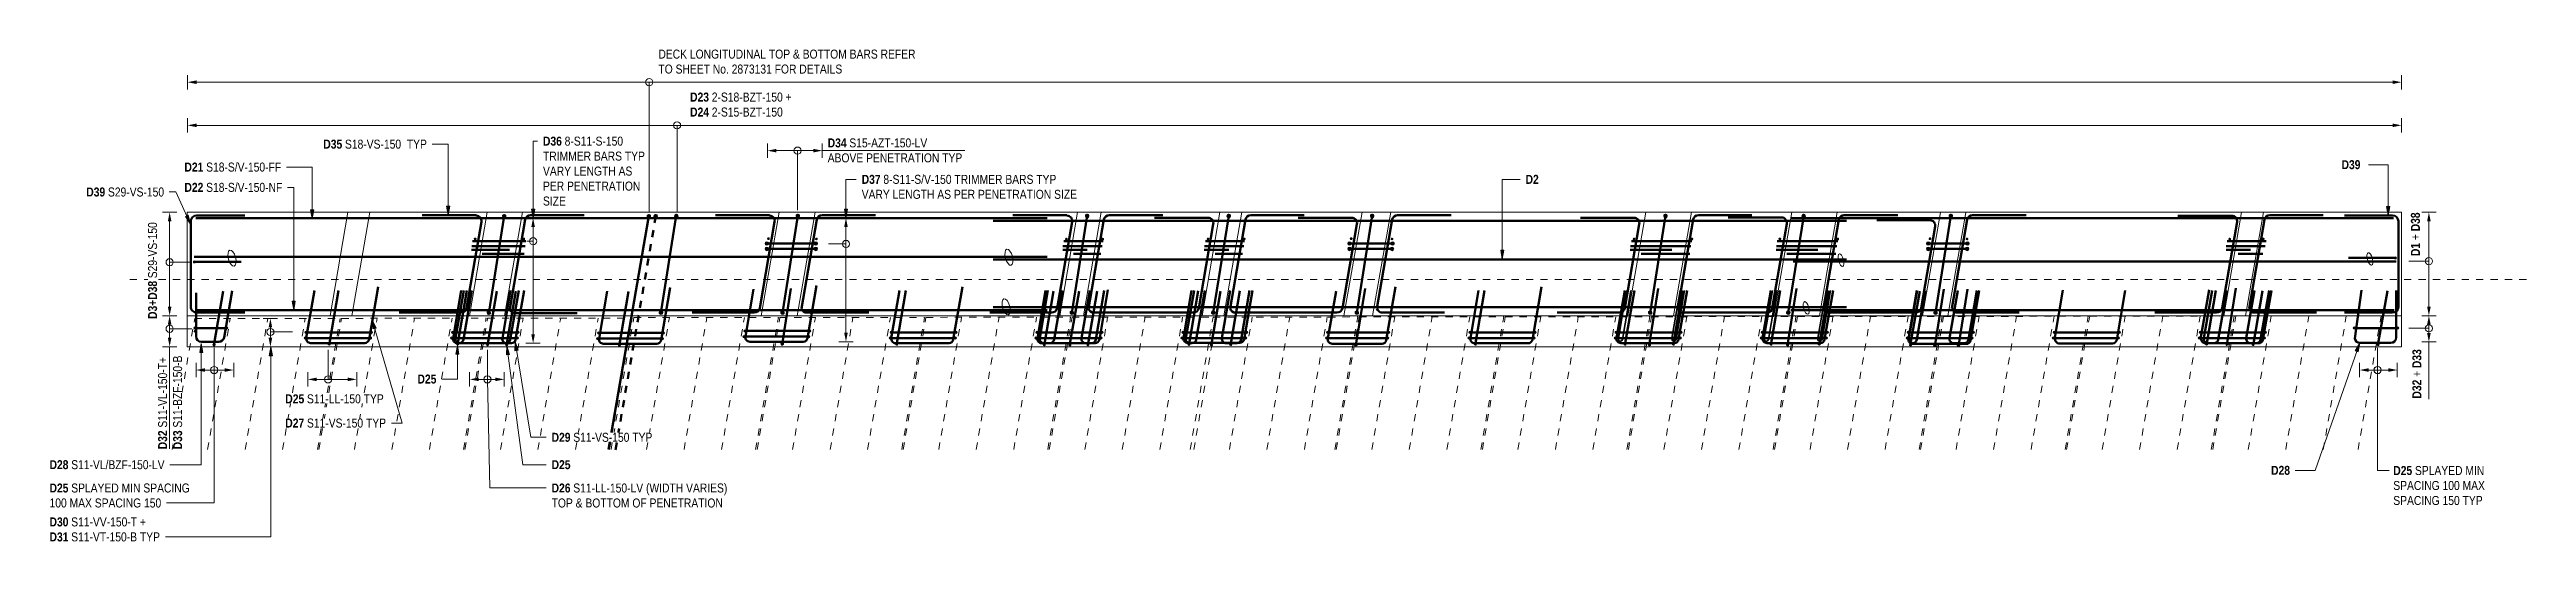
# Model space of a CAD drawing. Header units: metres. Extents: x 1110 to 1195, y -510 to 24.
# Drawn here: x 1110.44 to 1144.85, y -510.19 to -503.34 of the extents above.
import ezdxf

# ---------------------------------------------------------------- set-up
doc = ezdxf.new("R2010")
doc.units = ezdxf.units.M
for name, pattern in [('JacobsCenter', [0.015, 0.009, -0.0015, 0.003, -0.0015]), ('JacobsDash', [0.0045, 0.003, -0.0015]), ('JacobsGridLine', [0.0145, 0.01, -0.001, 0.0025, -0.001])]:
    doc.linetypes.add(name, pattern=pattern)
for name, color, linetype, lineweight in [('A-ANNO-NOTE', 7, 'Continuous', 9), ('A-DETL', 7, 'Continuous', 13), ('A-DETL-GENF', 7, 'Continuous', 9), ('G-ANNO-TEXT', 7, 'Continuous', 9), ('S-BEAM', 7, 'Continuous', 50), ('S-GRID', 7, 'Continuous', 9)]:
    doc.layers.add(name, color=color, linetype=linetype, lineweight=lineweight)
doc.styles.add('Arial Narrow', font='ARIALN.TTF', dxfattribs={"height": 0.125})
doc.styles.add('Arial Narrow_B', font='ARIALNB.TTF', dxfattribs={"height": 0.125})

msp = doc.modelspace()

# ---------------------------------------------------------------- texts
at = {"layer": 'G-ANNO-TEXT', "char_height": 0.125, "attachment_point": 1, "bg_fill": 3, "box_fill_scale": 1, "bg_fill_color": 256, "bg_fill_true_color": 13158600, "bg_fill_transparency": 0}
for s, insert, style in [('DECK LONGITUDINAL TOP & BOTTOM BARS REFER ', (1118.8981, -503.3441), 'Arial Narrow'), ('D39 ', (1110.9495, -505.2625), 'Arial Narrow_B'), ('D28 ', (1110.4388, -509.056), 'Arial Narrow_B'), ('D25 ', (1110.4388, -509.3805), 'Arial Narrow_B')]:
    msp.add_mtext(s, dxfattribs=dict(at, insert=insert, style=style))
at = {"layer": 'G-ANNO-TEXT', "insert": (1143.0019, -509.1375), "char_height": 0.125, "attachment_point": 1, "style": 'Arial Narrow_B', "bg_fill": 3, "box_fill_scale": 1, "bg_fill_color": 256, "bg_fill_transparency": 0}
msp.add_mtext('D25', dxfattribs=at)

# ---------------------------------------------------------------- blocks, each defined once
blk = doc.blocks.new('06_SFR_GCT_Girder_SuperT_BR08Edge_CS - Super T - 1815-6270606-DRG-2873132 - PLAN - ABUTMENT A INTEGRAL STITCH')
at = {"layer": 'S-BEAM', "color": 9, "linetype": 'JacobsDash', "lineweight": 18, "true_color": 0xc3c3c3}
for p, q in [((1118.24, -508.909), (1118.557, -507.073)), ((1118.557, -507.073), (1120.566, -507.071)), ((1120.249, -508.909), (1120.566, -507.071))]:
    blk.add_line(p, q, dxfattribs=at)
blk = doc.blocks.new('06_SFR_GCT_Girder_SuperT_BR08Edge_CS - Super T - 1815-6270390-DRG-2873132 - PLAN - ABUTMENT A INTEGRAL STITCH')
at = {"layer": 'S-BEAM', "color": 9, "linetype": 'JacobsDash', "lineweight": 18, "true_color": 0xc3c3c3}
for p, q in [((1120.27, -508.909), (1120.586, -507.071)), ((1120.586, -507.071), (1122.596, -507.069)), ((1122.278, -508.909), (1122.596, -507.069))]:
    blk.add_line(p, q, dxfattribs=at)
blk = doc.blocks.new('06_SFR_GCT_Girder_SuperT_BR08Edge_CS - Super T - 1815-6270051-DRG-2873132 - PLAN - ABUTMENT A INTEGRAL STITCH')
at = {"layer": 'S-BEAM', "color": 9, "linetype": 'JacobsDash', "lineweight": 18, "true_color": 0xc3c3c3}
for p, q in [((1122.299, -508.909), (1122.616, -507.069)), ((1122.616, -507.069), (1124.625, -507.067)), ((1124.308, -508.909), (1124.625, -507.067))]:
    blk.add_line(p, q, dxfattribs=at)
blk = doc.blocks.new('06_SFR_GCT_Girder_SuperT_BR08Edge_CS - Super T - 1815-6269499-DRG-2873132 - PLAN - ABUTMENT A INTEGRAL STITCH')
at = {"layer": 'S-BEAM', "color": 9, "linetype": 'JacobsDash', "lineweight": 18, "true_color": 0xc3c3c3}
for p, q in [((1126.287, -508.909), (1126.605, -507.065)), ((1126.605, -507.065), (1128.614, -507.064)), ((1128.296, -508.909), (1128.614, -507.064))]:
    blk.add_line(p, q, dxfattribs=at)
blk = doc.blocks.new('06_SFR_GCT_Girder_SuperT_BR08Edge_CS - Super T - 1815-6268857-DRG-2873132 - PLAN - ABUTMENT A INTEGRAL STITCH')
at = {"layer": 'S-BEAM', "color": 9, "linetype": 'JacobsDash', "lineweight": 18, "true_color": 0xc3c3c3}
for p, q in [((1128.316, -508.909), (1128.634, -507.064)), ((1128.634, -507.064), (1130.643, -507.062)), ((1130.325, -508.909), (1130.643, -507.062))]:
    blk.add_line(p, q, dxfattribs=at)
blk = doc.blocks.new('06_SFR_GCT_Girder_SuperT_BR08Edge_CS - Super T - 1815-6267993-DRG-2873132 - PLAN - ABUTMENT A INTEGRAL STITCH')
at = {"layer": 'S-BEAM', "color": 9, "linetype": 'JacobsDash', "lineweight": 18, "true_color": 0xc3c3c3}
for p, q in [((1130.346, -508.909), (1130.664, -507.062)), ((1130.664, -507.062), (1132.673, -507.06)), ((1132.355, -508.909), (1132.673, -507.06))]:
    blk.add_line(p, q, dxfattribs=at)
blk = doc.blocks.new('06_SFR_GCT_Girder_SuperT_BR08Edge_CS - Super T - 1815-6267463-DRG-2873132 - PLAN - ABUTMENT A INTEGRAL STITCH')
at = {"layer": 'S-BEAM', "color": 9, "linetype": 'JacobsDash', "lineweight": 18, "true_color": 0xc3c3c3}
for p, q in [((1132.375, -508.909), (1132.694, -507.06)), ((1132.694, -507.06), (1134.703, -507.058)), ((1134.384, -508.909), (1134.703, -507.058))]:
    blk.add_line(p, q, dxfattribs=at)
blk = doc.blocks.new('06_SFR_GCT_Girder_SuperT_BR08Edge_CS - Super T - 1815-6267083-DRG-2873132 - PLAN - ABUTMENT A INTEGRAL STITCH')
at = {"layer": 'S-BEAM', "color": 9, "linetype": 'JacobsDash', "lineweight": 18, "true_color": 0xc3c3c3}
for p, q in [((1134.405, -508.909), (1134.724, -507.058)), ((1134.724, -507.058), (1136.733, -507.056)), ((1136.414, -508.909), (1136.733, -507.056))]:
    blk.add_line(p, q, dxfattribs=at)
blk = doc.blocks.new('06_SFR_GCT_Girder_SuperT_BR08Edge_CS - Super T - 1815-6266581-DRG-2873132 - PLAN - ABUTMENT A INTEGRAL STITCH')
at = {"layer": 'S-BEAM', "color": 9, "linetype": 'JacobsDash', "lineweight": 18, "true_color": 0xc3c3c3}
for p, q in [((1136.434, -508.909), (1136.754, -507.056)), ((1136.754, -507.056), (1138.763, -507.054)), ((1138.443, -508.909), (1138.763, -507.054))]:
    blk.add_line(p, q, dxfattribs=at)
blk = doc.blocks.new('06_SFR_GCT_Girder_SuperT_BR08Edge_CS - Super T - 1815-6266069-DRG-2873132 - PLAN - ABUTMENT A INTEGRAL STITCH')
at = {"layer": 'S-BEAM', "color": 9, "linetype": 'JacobsDash', "lineweight": 18, "true_color": 0xc3c3c3}
for p, q in [((1138.464, -508.909), (1138.784, -507.052)), ((1138.784, -507.052), (1140.793, -507.05)), ((1140.473, -508.909), (1140.793, -507.05))]:
    blk.add_line(p, q, dxfattribs=at)
blk = doc.blocks.new('06_SFR_GCT_Girder_SuperT_BR08Edge_CS - Super T - 1815-6266048-DRG-2873132 - PLAN - ABUTMENT A INTEGRAL STITCH')
at = {"layer": 'S-BEAM', "color": 9, "linetype": 'JacobsDash', "lineweight": 18, "true_color": 0xc3c3c3}
for p, q in [((1140.493, -508.909), (1140.814, -507.05)), ((1140.814, -507.05), (1142.833, -507.048)), ((1142.512, -508.909), (1142.833, -507.048))]:
    blk.add_line(p, q, dxfattribs=at)
blk = doc.blocks.new('06_SFR_GCT_Girder_SuperT_BR08Edge_CS - Super T - 1815-6269797-DRG-2873132 - PLAN - ABUTMENT A INTEGRAL STITCH')
at = {"layer": 'S-BEAM', "color": 9, "linetype": 'JacobsDash', "lineweight": 18, "true_color": 0xc3c3c3}
for p, q in [((1124.329, -508.909), (1124.646, -507.068)), ((1124.646, -507.068), (1126.655, -507.065)), ((1126.591, -507.44), (1126.655, -507.065)), ((1126.337, -508.909), (1126.586, -507.465))]:
    blk.add_line(p, q, dxfattribs=at)
blk = doc.blocks.new('06_SFR_GCT_Girder_SuperT_BR08Edge_CS - Super T - 1815-6539906-DRG-2873132 - PLAN - ABUTMENT A INTEGRAL STITCH')
at = {"layer": 'S-BEAM', "color": 9, "linetype": 'JacobsDash', "lineweight": 18, "true_color": 0xc3c3c3}
for p, q in [((1116.383, -507.91), (1116.526, -507.081)), ((1116.526, -507.081), (1118.535, -507.079)), ((1118.219, -508.909), (1118.535, -507.079)), ((1116.211, -508.909), (1116.376, -507.952))]:
    blk.add_line(p, q, dxfattribs=at)
blk = doc.blocks.new('06_SFR_GCT_Girder_SuperT_BR08Edge_CS - Super T - 1815-6271143-DRG-2873132 - PLAN - ABUTMENT A INTEGRAL STITCH')
at = {"layer": 'S-BEAM', "color": 9, "linetype": 'JacobsDash', "lineweight": 18, "true_color": 0xc3c3c3}
for p, q in [((1114.181, -508.909), (1114.496, -507.083)), ((1114.496, -507.083), (1116.505, -507.081)), ((1116.361, -507.915), (1116.505, -507.081)), ((1116.19, -508.909), (1116.356, -507.948))]:
    blk.add_line(p, q, dxfattribs=at)
blk = doc.blocks.new('06_SFR_GCT_Girder_SuperT_BR08Edge_CS - Super T - 1815-6255747-DRG-2873132 - PLAN - ABUTMENT A INTEGRAL STITCH')
at = {"layer": 'S-BEAM', "color": 9, "linetype": 'JacobsDash', "lineweight": 18, "true_color": 0xc3c3c3}
for p, q in [((1112.142, -508.909), (1112.456, -507.085)), ((1112.456, -507.085), (1113.507, -507.084)), ((1113.507, -507.084), (1114.476, -507.083)), ((1114.161, -508.909), (1114.476, -507.083))]:
    blk.add_line(p, q, dxfattribs=at)
blk = doc.blocks.new('T2D-REO-LL - T2D-REO-LL-6562751-DRG-2873132 - PLAN - ABUTMENT A INTEGRAL STITCH')
at = {"layer": 'A-DETL-GENF', "lineweight": 50}
for p, q in [((0.045, 0.125), (0.045, 0.795)), ((1.395, 0.125), (1.395, 0.795)), ((0.125, 0.045), (1.315, 0.045))]:
    blk.add_line(p, q, dxfattribs=at)
for centre, start, end in [((0.125, 0.125), 180, 270), ((1.315, 0.125), 270, 0)]:
    blk.add_arc(centre, 0.08, start, end, dxfattribs=at)
blk = doc.blocks.new('T2D-REO-S - T2D-REO-S-6592488-DRG-2873132 - PLAN - ABUTMENT A INTEGRAL STITCH')
at = {"layer": 'A-DETL-GENF', "lineweight": 50}
blk.add_line((0.05, 0.08), (11.878, 0.08), dxfattribs=at)
blk = doc.blocks.new('T2D-REO-LIG-LONG - Scale 50-6552624-DRG-2873132 - PLAN - ABUTMENT A INTEGRAL STITCH')
at = {"layer": 'A-DETL-GENF'}
blk.add_hatch(color=256, dxfattribs=at).paths.add_polyline_path([(0.05, 0.035), (0.054, 0.036), (0.058, 0.037), (0.061, 0.039), (0.063, 0.043), (0.064, 0.046), (0.065, 0.05), (0.064, 0.054), (0.063, 0.058), (0.061, 0.061), (0.058, 0.063), (0.054, 0.064), (0.05, 0.065), (0.046, 0.064), (0.043, 0.063), (0.039, 0.061), (0.037, 0.058), (0.036, 0.054), (0.035, 0.05), (0.036, 0.046), (0.037, 0.043), (0.039, 0.039), (0.043, 0.037), (0.046, 0.036)])
at = {"layer": 'A-DETL-GENF', "lineweight": 50}
blk.add_line((0.065, 0.05), (0.7, 0.05), dxfattribs=at)
at = {"layer": 'A-DETL-GENF', "lineweight": 18}
for start, end in [(360, 180), (180, 360)]:
    blk.add_arc((0.05, 0.05), 0.015, start, end, dxfattribs=at)
blk = doc.blocks.new('T2DExtentArrowReinf_v1 - Extent-6554655-DRG-2873132 - PLAN - ABUTMENT A INTEGRAL STITCH')
at = {"layer": 'A-DETL-GENF'}
for p, q in [((0, -0.01), (0, 0.01)), ((0.125, 0), (1.315, 0)), ((0.695, 0), (0.695, 0.309)), ((1.44, 0.034), (1.44, 0))]:
    blk.add_line(p, q, dxfattribs=at)
blk = doc.blocks.new('T2D-REO-S - T2D-REO-S-6592534-DRG-2873132 - PLAN - ABUTMENT A INTEGRAL STITCH')
at = {"layer": 'A-DETL-GENF', "lineweight": 50}
blk.add_line((0.05, -0.08), (11.866, -0.08), dxfattribs=at)
blk = doc.blocks.new('T2D-REO-LIG-LONG - Scale 50-6713179-DRG-2873132 - PLAN - ABUTMENT A INTEGRAL STITCH')
at = {"layer": 'A-DETL-GENF'}
for points in [[(0.061, 0.035), (0.065, 0.036), (0.068, 0.037), (0.072, 0.039), (0.074, 0.043), (0.075, 0.046), (0.076, 0.05), (0.075, 0.054), (0.074, 0.058), (0.07, 0.062), (0.068, 0.063), (0.065, 0.064), (0.061, 0.065), (0.057, 0.064), (0.052, 0.062), (0.05, 0.061), (0.048, 0.058), (0.046, 0.054), (0.046, 0.05), (0.046, 0.046), (0.048, 0.043), (0.05, 0.039), (0.053, 0.037), (0.057, 0.036)], [(0.505, 0.035), (0.509, 0.036), (0.513, 0.037), (0.516, 0.039), (0.518, 0.043), (0.519, 0.046), (0.52, 0.05), (0.519, 0.054), (0.518, 0.058), (0.516, 0.061), (0.513, 0.063), (0.509, 0.064), (0.505, 0.065), (0.501, 0.064), (0.498, 0.063), (0.494, 0.061), (0.492, 0.058), (0.491, 0.054), (0.49, 0.05), (0.491, 0.046), (0.492, 0.043), (0.494, 0.039), (0.498, 0.037), (0.501, 0.036)]]:
    blk.add_hatch(color=256, dxfattribs=at).paths.add_polyline_path(points)
at = {"layer": 'A-DETL-GENF', "lineweight": 50}
blk.add_line((0.076, 0.05), (0.49, 0.05), dxfattribs=at)
at = {"layer": 'A-DETL-GENF', "lineweight": 18}
for centre, start, end in [((0.061, 0.05), 360, 180), ((0.061, 0.05), 180, 360), ((0.505, 0.05), 0, 180), ((0.505, 0.05), 180, 360)]:
    blk.add_arc(centre, 0.015, start, end, dxfattribs=at)
blk = doc.blocks.new('T2DExtentArrowReinf_v1 - Extent-6554944-DRG-2873132 - PLAN - ABUTMENT A INTEGRAL STITCH')
at = {"layer": 'A-DETL-GENF'}
for p, q in [((0, 0.01), (0, -0.01)), ((0.125, 0), (0.305, 0)), ((0.25, 0), (0.25, -0.309)), ((0.43, -0.034), (0.43, 0))]:
    blk.add_line(p, q, dxfattribs=at)
blk = doc.blocks.new('T2D-REO-S - T2D-REO-S-6552346-DRG-2873132 - PLAN - ABUTMENT A INTEGRAL STITCH')
at = {"layer": 'A-DETL-GENF', "lineweight": 50}
blk.add_line((0.05, -0.08), (11.902, -0.08), dxfattribs=at)
blk = doc.blocks.new('T2D-REO-S - T2D-REO-S-6560493-DRG-2873132 - PLAN - ABUTMENT A INTEGRAL STITCH')
at = {"layer": 'A-DETL-GENF', "lineweight": 50}
blk.add_line((0.045, -0.08), (8.419, -0.08), dxfattribs=at)
blk = doc.blocks.new('T2D-REO-S - T2D-REO-S-6552228-DRG-2873132 - PLAN - ABUTMENT A INTEGRAL STITCH')
at = {"layer": 'A-DETL-GENF', "lineweight": 50}
blk.add_line((0.05, 0.08), (11.902, 0.08), dxfattribs=at)
blk = doc.blocks.new('T2D-REO-S - T2D-REO-S-6560452-DRG-2873132 - PLAN - ABUTMENT A INTEGRAL STITCH')
at = {"layer": 'A-DETL-GENF', "lineweight": 50}
blk.add_line((0.045, 0.08), (8.428, 0.08), dxfattribs=at)
blk = doc.blocks.new('T2D-REO-LL - T2D-REO-LL-6562752-DRG-2873132 - PLAN - ABUTMENT A INTEGRAL STITCH')
at = {"layer": 'A-DETL-GENF', "lineweight": 50}
for p, q in [((0.045, -0.125), (0.045, -0.795)), ((0.125, -0.045), (1.315, -0.045)), ((1.395, -0.125), (1.395, -0.795))]:
    blk.add_line(p, q, dxfattribs=at)
for centre, start, end in [((0.125, -0.125), 90, 180), ((1.315, -0.125), 360, 90)]:
    blk.add_arc(centre, 0.08, start, end, dxfattribs=at)
blk = doc.blocks.new('T2D-REO-LIG-LONG - Scale 50-6713943-DRG-2873132 - PLAN - ABUTMENT A INTEGRAL STITCH')
at = {"layer": 'A-DETL-GENF'}
for points in [[(0.079, 0.035), (0.082, 0.036), (0.086, 0.037), (0.089, 0.039), (0.091, 0.043), (0.093, 0.046), (0.094, 0.05), (0.093, 0.054), (0.091, 0.058), (0.089, 0.061), (0.086, 0.063), (0.082, 0.064), (0.079, 0.065), (0.075, 0.064), (0.071, 0.063), (0.068, 0.061), (0.066, 0.058), (0.064, 0.054), (0.064, 0.05), (0.064, 0.046), (0.066, 0.043), (0.068, 0.039), (0.071, 0.037), (0.075, 0.036)], [(0.987, 0.035), (0.991, 0.036), (0.995, 0.037), (0.998, 0.039), (1, 0.043), (1.002, 0.046), (1.002, 0.05), (1.002, 0.054), (1, 0.058), (0.998, 0.061), (0.995, 0.063), (0.991, 0.064), (0.987, 0.065), (0.984, 0.064), (0.98, 0.063), (0.977, 0.061), (0.975, 0.058), (0.973, 0.054), (0.972, 0.05), (0.973, 0.046), (0.975, 0.043), (0.977, 0.039), (0.98, 0.037), (0.984, 0.036)]]:
    blk.add_hatch(color=256, dxfattribs=at).paths.add_polyline_path(points)
at = {"layer": 'A-DETL-GENF', "lineweight": 50}
blk.add_line((0.094, 0.05), (0.972, 0.05), dxfattribs=at)
at = {"layer": 'A-DETL-GENF', "lineweight": 18}
for centre, start, end in [((0.079, 0.05), 360, 180), ((0.079, 0.05), 180, 360), ((0.987, 0.05), 0, 180), ((0.987, 0.05), 180, 360)]:
    blk.add_arc(centre, 0.015, start, end, dxfattribs=at)
blk = doc.blocks.new('T2DExtentArrowReinf_v1 - Extent-6561012-DRG-2873132 - PLAN - ABUTMENT A INTEGRAL STITCH')
at = {"layer": 'A-DETL-GENF'}
for p, q in [((0, -0.01), (0, 0.01)), ((0.189, 0), (0.189, 0.309)), ((0.394, 0.034), (0.394, 0)), ((0.125, 0), (0.269, 0))]:
    blk.add_line(p, q, dxfattribs=at)
blk = doc.blocks.new('T2D-REO-LIG-LONG - Scale 50-6713895-DRG-2873132 - PLAN - ABUTMENT A INTEGRAL STITCH')
at = {"layer": 'A-DETL-GENF'}
for points in [[(0.071, 0.035), (0.075, 0.036), (0.079, 0.037), (0.082, 0.039), (0.084, 0.043), (0.086, 0.046), (0.086, 0.05), (0.086, 0.054), (0.084, 0.058), (0.082, 0.061), (0.079, 0.063), (0.075, 0.064), (0.071, 0.065), (0.067, 0.064), (0.064, 0.063), (0.061, 0.061), (0.058, 0.058), (0.057, 0.054), (0.056, 0.05), (0.057, 0.046), (0.058, 0.043), (0.061, 0.039), (0.064, 0.037), (0.067, 0.036)], [(0.979, 0.035), (0.983, 0.036), (0.986, 0.037), (0.989, 0.039), (0.992, 0.043), (0.993, 0.046), (0.994, 0.05), (0.993, 0.054), (0.992, 0.058), (0.989, 0.061), (0.986, 0.063), (0.983, 0.064), (0.979, 0.065), (0.975, 0.064), (0.971, 0.063), (0.968, 0.061), (0.966, 0.058), (0.964, 0.054), (0.964, 0.05), (0.964, 0.046), (0.966, 0.043), (0.968, 0.039), (0.971, 0.037), (0.975, 0.036)]]:
    blk.add_hatch(color=256, dxfattribs=at).paths.add_polyline_path(points)
at = {"layer": 'A-DETL-GENF', "lineweight": 50}
blk.add_line((0.086, 0.05), (0.964, 0.05), dxfattribs=at)
at = {"layer": 'A-DETL-GENF', "lineweight": 18}
for centre, start, end in [((0.071, 0.05), 360, 180), ((0.071, 0.05), 180, 360), ((0.979, 0.05), 360, 180), ((0.979, 0.05), 180, 360)]:
    blk.add_arc(centre, 0.015, start, end, dxfattribs=at)
blk = doc.blocks.new('T2D-REO-LIG-LONG - Scale 50-6590636-DRG-2873132 - PLAN - ABUTMENT A INTEGRAL STITCH')
at = {"layer": 'A-DETL-GENF'}
blk.add_hatch(color=256, dxfattribs=at).paths.add_polyline_path([(0.024, 0.046), (0.026, 0.043), (0.028, 0.039), (0.031, 0.037), (0.035, 0.036), (0.039, 0.035), (0.043, 0.036), (0.046, 0.037), (0.049, 0.039), (0.052, 0.043), (0.053, 0.046), (0.054, 0.05), (0.053, 0.054), (0.052, 0.058), (0.049, 0.061), (0.046, 0.063), (0.043, 0.064), (0.039, 0.065), (0.035, 0.064), (0.031, 0.063), (0.028, 0.061), (0.026, 0.058), (0.024, 0.054), (0.024, 0.05)])
at = {"layer": 'A-DETL-GENF', "lineweight": 50}
blk.add_line((0.054, 0.05), (0.795, 0.05), dxfattribs=at)
at = {"layer": 'A-DETL-GENF', "lineweight": 18}
for start, end in [(360, 180), (180, 360)]:
    blk.add_arc((0.039, 0.05), 0.015, start, end, dxfattribs=at)
blk = doc.blocks.new('T2D-REO-LIG-LONG - Scale 50-6591797-DRG-2873132 - PLAN - ABUTMENT A INTEGRAL STITCH')
at = {"layer": 'A-DETL-GENF'}
blk.add_hatch(color=256, dxfattribs=at).paths.add_polyline_path([(0.05, -0.035), (0.046, -0.036), (0.042, -0.037), (0.039, -0.039), (0.037, -0.043), (0.036, -0.046), (0.035, -0.05), (0.036, -0.054), (0.037, -0.058), (0.039, -0.061), (0.042, -0.063), (0.046, -0.064), (0.05, -0.065), (0.054, -0.064), (0.057, -0.063), (0.061, -0.061), (0.063, -0.058), (0.064, -0.054), (0.065, -0.05), (0.064, -0.046), (0.063, -0.043), (0.061, -0.039), (0.057, -0.037), (0.054, -0.036)])
at = {"layer": 'A-DETL-GENF', "lineweight": 50}
blk.add_line((0.065, -0.05), (0.7, -0.05), dxfattribs=at)
at = {"layer": 'A-DETL-GENF', "lineweight": 18}
for start, end in [(0, 180), (180, 0)]:
    blk.add_arc((0.05, -0.05), 0.015, start, end, dxfattribs=at)
blk = doc.blocks.new('T2DExtentArrowReinf_v1 - Extent-6603564-DRG-2873132 - PLAN - ABUTMENT A INTEGRAL STITCH')
at = {"layer": 'A-DETL-GENF'}
for p, q in [((0, 0.01), (0, -0.01)), ((0.125, 0), (1.315, 0)), ((0.68, 0), (0.68, -0.279)), ((1.44, -0.034), (1.44, 0))]:
    blk.add_line(p, q, dxfattribs=at)
blk = doc.blocks.new('T2DExtentArrowReinf_v1 - Extent-8722848-DRG-2873132 - PLAN - ABUTMENT A INTEGRAL STITCH')
at = {"layer": 'A-DETL-GENF'}
for p, q in [((0.284, 0), (0.284, 0.409)), ((0, -0.01), (0, 0.01)), ((0.68, 0.034), (0.68, 0)), ((0.125, 0), (0.555, 0))]:
    blk.add_line(p, q, dxfattribs=at)
blk = doc.blocks.new('T2DExtentArrowReinf_v1 - Extent-8555191-DRG-2873132 - PLAN - ABUTMENT A INTEGRAL STITCH')
at = {"layer": 'A-DETL-GENF'}
for p, q in [((0, 0.01), (0, -0.01)), ((0.125, 0), (0.239, 0)), ((0.174, 0), (0.174, -0.279)), ((0.364, -0.034), (0.364, 0))]:
    blk.add_line(p, q, dxfattribs=at)
blk = doc.blocks.new('T2D-REO-LIG-LONG - Scale 50-6560539-DRG-2873132 - PLAN - ABUTMENT A INTEGRAL STITCH')
at = {"layer": 'A-DETL-GENF'}
for points in [[(0.05, 0.035), (0.054, 0.036), (0.058, 0.037), (0.061, 0.039), (0.063, 0.043), (0.064, 0.046), (0.065, 0.05), (0.064, 0.054), (0.063, 0.058), (0.061, 0.061), (0.058, 0.063), (0.054, 0.064), (0.05, 0.065), (0.046, 0.064), (0.043, 0.063), (0.039, 0.061), (0.037, 0.058), (0.036, 0.054), (0.035, 0.05), (0.036, 0.046), (0.037, 0.043), (0.039, 0.039), (0.043, 0.037), (0.046, 0.036)], [(0.65, 0.035), (0.654, 0.036), (0.658, 0.037), (0.661, 0.039), (0.663, 0.043), (0.664, 0.046), (0.665, 0.05), (0.664, 0.054), (0.663, 0.058), (0.661, 0.061), (0.658, 0.063), (0.654, 0.064), (0.65, 0.065), (0.646, 0.064), (0.643, 0.063), (0.639, 0.061), (0.637, 0.058), (0.636, 0.054), (0.635, 0.05), (0.636, 0.046), (0.637, 0.043), (0.639, 0.039), (0.643, 0.037), (0.646, 0.036)]]:
    blk.add_hatch(color=256, dxfattribs=at).paths.add_polyline_path(points)
at = {"layer": 'A-DETL-GENF', "lineweight": 50}
blk.add_line((0.065, 0.05), (0.635, 0.05), dxfattribs=at)
at = {"layer": 'A-DETL-GENF', "lineweight": 18}
for centre, start, end in [((0.05, 0.05), 360, 180), ((0.05, 0.05), 180, 360), ((0.65, 0.05), 0, 180), ((0.65, 0.05), 180, 360)]:
    blk.add_arc(centre, 0.015, start, end, dxfattribs=at)
blk = doc.blocks.new('T2D-REO-LIG-LONG - Scale 50-6714209-DRG-2873132 - PLAN - ABUTMENT A INTEGRAL STITCH')
at = {"layer": 'A-DETL-GENF'}
for points in [[(0.05, 0.035), (0.054, 0.036), (0.057, 0.037), (0.061, 0.039), (0.063, 0.042), (0.064, 0.046), (0.065, 0.05), (0.064, 0.054), (0.063, 0.057), (0.061, 0.061), (0.057, 0.063), (0.054, 0.064), (0.05, 0.065), (0.046, 0.064), (0.042, 0.063), (0.039, 0.061), (0.037, 0.057), (0.036, 0.054), (0.035, 0.05), (0.036, 0.046), (0.037, 0.042), (0.039, 0.039), (0.042, 0.037), (0.046, 0.036)], [(0.958, 0.035), (0.962, 0.036), (0.966, 0.037), (0.969, 0.039), (0.971, 0.042), (0.973, 0.046), (0.973, 0.05), (0.973, 0.054), (0.971, 0.057), (0.969, 0.061), (0.966, 0.063), (0.962, 0.064), (0.958, 0.065), (0.954, 0.064), (0.951, 0.063), (0.947, 0.061), (0.945, 0.057), (0.944, 0.054), (0.943, 0.05), (0.944, 0.046), (0.945, 0.042), (0.947, 0.039), (0.951, 0.037), (0.954, 0.036)]]:
    blk.add_hatch(color=256, dxfattribs=at).paths.add_polyline_path(points)
at = {"layer": 'A-DETL-GENF', "lineweight": 50}
blk.add_line((0.065, 0.05), (0.943, 0.05), dxfattribs=at)
at = {"layer": 'A-DETL-GENF', "lineweight": 18}
for centre, start, end in [((0.05, 0.05), 360, 180), ((0.05, 0.05), 180, 360), ((0.958, 0.05), 360, 180), ((0.958, 0.05), 180, 360)]:
    blk.add_arc(centre, 0.015, start, end, dxfattribs=at)
blk = doc.blocks.new('T2D-REO-LIG-LONG - Scale 50-6714267-DRG-2873132 - PLAN - ABUTMENT A INTEGRAL STITCH')
at = {"layer": 'A-DETL-GENF'}
for points in [[(0.05, 0.035), (0.054, 0.036), (0.058, 0.037), (0.061, 0.039), (0.063, 0.043), (0.064, 0.046), (0.065, 0.05), (0.064, 0.054), (0.063, 0.058), (0.061, 0.061), (0.058, 0.063), (0.054, 0.064), (0.05, 0.065), (0.046, 0.064), (0.043, 0.063), (0.039, 0.06), (0.037, 0.058), (0.036, 0.054), (0.035, 0.05), (0.036, 0.046), (0.037, 0.043), (0.039, 0.039), (0.043, 0.037), (0.046, 0.036)], [(0.962, 0.035), (0.965, 0.036), (0.969, 0.037), (0.972, 0.039), (0.975, 0.043), (0.976, 0.046), (0.977, 0.05), (0.976, 0.054), (0.975, 0.058), (0.972, 0.061), (0.969, 0.063), (0.965, 0.064), (0.962, 0.065), (0.958, 0.064), (0.954, 0.063), (0.951, 0.061), (0.949, 0.058), (0.947, 0.054), (0.947, 0.05), (0.947, 0.046), (0.949, 0.043), (0.951, 0.039), (0.954, 0.037), (0.958, 0.036)]]:
    blk.add_hatch(color=256, dxfattribs=at).paths.add_polyline_path(points)
at = {"layer": 'A-DETL-GENF', "lineweight": 50}
blk.add_line((0.065, 0.05), (0.947, 0.05), dxfattribs=at)
at = {"layer": 'A-DETL-GENF', "lineweight": 18}
for centre, start, end in [((0.05, 0.05), 360, 180), ((0.05, 0.05), 180, 360), ((0.962, 0.05), 0, 180), ((0.962, 0.05), 180, 360)]:
    blk.add_arc(centre, 0.015, start, end, dxfattribs=at)
blk = doc.blocks.new('T2DExtentArrowReinf_v1 - Extent-8540926-DRG-2873132 - PLAN - ABUTMENT A INTEGRAL STITCH')
at = {"layer": 'A-DETL-GENF'}
for p, q in [((0.247, 0), (0.247, 0.409)), ((0, -0.01), (0, 0.01)), ((0.482, 0.034), (0.482, 0)), ((0.125, 0), (0.357, 0))]:
    blk.add_line(p, q, dxfattribs=at)
blk = doc.blocks.new('T2D-REO-LIG-LONG - Scale 50-6715040-DRG-2873132 - PLAN - ABUTMENT A INTEGRAL STITCH')
at = {"layer": 'A-DETL-GENF'}
for points in [[(0.05, 0.035), (0.054, 0.036), (0.057, 0.037), (0.061, 0.039), (0.063, 0.042), (0.064, 0.046), (0.065, 0.05), (0.064, 0.054), (0.063, 0.057), (0.061, 0.061), (0.057, 0.063), (0.054, 0.064), (0.05, 0.065), (0.046, 0.064), (0.042, 0.063), (0.039, 0.061), (0.037, 0.057), (0.036, 0.054), (0.035, 0.05), (0.036, 0.046), (0.037, 0.042), (0.039, 0.039), (0.042, 0.037), (0.046, 0.036)], [(0.95, 0.035), (0.954, 0.036), (0.957, 0.037), (0.961, 0.039), (0.963, 0.042), (0.964, 0.046), (0.965, 0.05), (0.964, 0.054), (0.963, 0.057), (0.961, 0.061), (0.957, 0.063), (0.954, 0.064), (0.95, 0.065), (0.946, 0.064), (0.942, 0.063), (0.939, 0.061), (0.937, 0.057), (0.936, 0.054), (0.935, 0.05), (0.936, 0.046), (0.937, 0.042), (0.939, 0.039), (0.942, 0.037), (0.946, 0.036)]]:
    blk.add_hatch(color=256, dxfattribs=at).paths.add_polyline_path(points)
at = {"layer": 'A-DETL-GENF', "lineweight": 50}
blk.add_line((0.065, 0.05), (0.935, 0.05), dxfattribs=at)
at = {"layer": 'A-DETL-GENF', "lineweight": 18}
for centre, start, end in [((0.05, 0.05), 360, 180), ((0.05, 0.05), 180, 360), ((0.95, 0.05), 360, 180), ((0.95, 0.05), 180, 360)]:
    blk.add_arc(centre, 0.015, start, end, dxfattribs=at)
blk = doc.blocks.new('T2D-REO-LIG-LONG - Scale 50-6715321-DRG-2873132 - PLAN - ABUTMENT A INTEGRAL STITCH')
at = {"layer": 'A-DETL-GENF'}
for points in [[(0.05, 0.035), (0.054, 0.036), (0.058, 0.037), (0.061, 0.039), (0.063, 0.043), (0.064, 0.046), (0.065, 0.05), (0.064, 0.054), (0.063, 0.058), (0.061, 0.061), (0.058, 0.063), (0.054, 0.064), (0.05, 0.065), (0.046, 0.064), (0.043, 0.063), (0.039, 0.061), (0.037, 0.058), (0.036, 0.054), (0.035, 0.05), (0.036, 0.046), (0.037, 0.043), (0.039, 0.039), (0.043, 0.037), (0.046, 0.036)], [(0.953, 0.035), (0.957, 0.036), (0.96, 0.037), (0.963, 0.039), (0.966, 0.043), (0.967, 0.046), (0.968, 0.05), (0.967, 0.054), (0.966, 0.058), (0.963, 0.061), (0.96, 0.063), (0.957, 0.064), (0.953, 0.065), (0.949, 0.064), (0.945, 0.063), (0.942, 0.061), (0.94, 0.058), (0.938, 0.054), (0.938, 0.05), (0.938, 0.046), (0.94, 0.043), (0.942, 0.039), (0.945, 0.037), (0.949, 0.036)]]:
    blk.add_hatch(color=256, dxfattribs=at).paths.add_polyline_path(points)
at = {"layer": 'A-DETL-GENF', "lineweight": 50}
blk.add_line((0.065, 0.05), (0.938, 0.05), dxfattribs=at)
at = {"layer": 'A-DETL-GENF', "lineweight": 18}
for centre, start, end in [((0.05, 0.05), 360, 180), ((0.05, 0.05), 180, 360), ((0.953, 0.05), 360, 180), ((0.953, 0.05), 180, 0)]:
    blk.add_arc(centre, 0.015, start, end, dxfattribs=at)
blk = doc.blocks.new('T2D-REO-LIG-LONG - Scale 50-6715377-DRG-2873132 - PLAN - ABUTMENT A INTEGRAL STITCH')
at = {"layer": 'A-DETL-GENF'}
for points in [[(0.05, 0.035), (0.054, 0.036), (0.058, 0.037), (0.061, 0.039), (0.063, 0.043), (0.064, 0.046), (0.065, 0.05), (0.064, 0.054), (0.063, 0.058), (0.061, 0.061), (0.058, 0.063), (0.054, 0.064), (0.05, 0.065), (0.046, 0.064), (0.043, 0.063), (0.039, 0.061), (0.037, 0.058), (0.036, 0.054), (0.035, 0.05), (0.036, 0.046), (0.037, 0.043), (0.039, 0.039), (0.043, 0.037), (0.046, 0.036)], [(0.955, 0.035), (0.959, 0.036), (0.963, 0.037), (0.966, 0.039), (0.968, 0.043), (0.97, 0.046), (0.97, 0.05), (0.97, 0.054), (0.968, 0.058), (0.966, 0.061), (0.963, 0.063), (0.959, 0.064), (0.955, 0.065), (0.951, 0.064), (0.948, 0.063), (0.945, 0.061), (0.942, 0.058), (0.941, 0.054), (0.94, 0.05), (0.941, 0.046), (0.942, 0.043), (0.945, 0.039), (0.948, 0.037), (0.951, 0.036)]]:
    blk.add_hatch(color=256, dxfattribs=at).paths.add_polyline_path(points)
at = {"layer": 'A-DETL-GENF', "lineweight": 50}
blk.add_line((0.065, 0.05), (0.94, 0.05), dxfattribs=at)
at = {"layer": 'A-DETL-GENF', "lineweight": 18}
for centre, start, end in [((0.05, 0.05), 360, 180), ((0.05, 0.05), 180, 360), ((0.955, 0.05), 360, 180), ((0.955, 0.05), 180, 360)]:
    blk.add_arc(centre, 0.015, start, end, dxfattribs=at)
blk = doc.blocks.new('T2D-REO-LIG-LONG - Scale 50-6715631-DRG-2873132 - PLAN - ABUTMENT A INTEGRAL STITCH')
at = {"layer": 'A-DETL-GENF'}
for points in [[(0.05, 0.035), (0.054, 0.036), (0.058, 0.037), (0.061, 0.039), (0.063, 0.043), (0.064, 0.046), (0.065, 0.05), (0.064, 0.054), (0.063, 0.058), (0.061, 0.061), (0.058, 0.063), (0.054, 0.064), (0.05, 0.065), (0.046, 0.064), (0.043, 0.063), (0.039, 0.061), (0.037, 0.058), (0.036, 0.054), (0.035, 0.05), (0.036, 0.046), (0.037, 0.043), (0.039, 0.039), (0.043, 0.037), (0.046, 0.036)], [(0.955, 0.035), (0.959, 0.036), (0.963, 0.037), (0.966, 0.039), (0.968, 0.043), (0.969, 0.046), (0.97, 0.05), (0.969, 0.054), (0.968, 0.058), (0.966, 0.061), (0.963, 0.063), (0.959, 0.064), (0.955, 0.065), (0.951, 0.064), (0.948, 0.063), (0.944, 0.061), (0.942, 0.058), (0.941, 0.054), (0.94, 0.05), (0.941, 0.046), (0.942, 0.043), (0.944, 0.039), (0.948, 0.037), (0.951, 0.036)]]:
    blk.add_hatch(color=256, dxfattribs=at).paths.add_polyline_path(points)
at = {"layer": 'A-DETL-GENF', "lineweight": 50}
blk.add_line((0.065, 0.05), (0.94, 0.05), dxfattribs=at)
at = {"layer": 'A-DETL-GENF', "lineweight": 18}
for centre, start, end in [((0.05, 0.05), 360, 180), ((0.05, 0.05), 180, 360), ((0.955, 0.05), 360, 180), ((0.955, 0.05), 180, 0)]:
    blk.add_arc(centre, 0.015, start, end, dxfattribs=at)
blk = doc.blocks.new('T2D-REO-LIG-LONG - Scale 50-6715978-DRG-2873132 - PLAN - ABUTMENT A INTEGRAL STITCH')
at = {"layer": 'A-DETL-GENF'}
for points in [[(0.05, 0.035), (0.054, 0.036), (0.058, 0.037), (0.061, 0.039), (0.063, 0.043), (0.064, 0.046), (0.065, 0.05), (0.064, 0.054), (0.063, 0.058), (0.061, 0.061), (0.058, 0.063), (0.054, 0.064), (0.05, 0.065), (0.046, 0.064), (0.043, 0.063), (0.039, 0.061), (0.037, 0.058), (0.036, 0.054), (0.035, 0.05), (0.036, 0.046), (0.037, 0.043), (0.039, 0.039), (0.043, 0.037), (0.046, 0.036)], [(0.935, 0.035), (0.939, 0.036), (0.943, 0.037), (0.946, 0.039), (0.948, 0.043), (0.949, 0.046), (0.95, 0.05), (0.949, 0.054), (0.948, 0.058), (0.946, 0.061), (0.943, 0.063), (0.939, 0.064), (0.935, 0.065), (0.931, 0.064), (0.928, 0.063), (0.924, 0.061), (0.922, 0.058), (0.921, 0.054), (0.92, 0.05), (0.921, 0.046), (0.922, 0.043), (0.924, 0.039), (0.928, 0.037), (0.931, 0.036)]]:
    blk.add_hatch(color=256, dxfattribs=at).paths.add_polyline_path(points)
at = {"layer": 'A-DETL-GENF', "lineweight": 50}
blk.add_line((0.065, 0.05), (0.92, 0.05), dxfattribs=at)
at = {"layer": 'A-DETL-GENF', "lineweight": 18}
for centre, start, end in [((0.05, 0.05), 360, 180), ((0.05, 0.05), 180, 360), ((0.935, 0.05), 360, 180), ((0.935, 0.05), 180, 0)]:
    blk.add_arc(centre, 0.015, start, end, dxfattribs=at)
blk = doc.blocks.new('T2D-REO-LIG-LONG - Scale 50-6716329-DRG-2873132 - PLAN - ABUTMENT A INTEGRAL STITCH')
at = {"layer": 'A-DETL-GENF'}
for points in [[(0.05, 0.035), (0.054, 0.036), (0.057, 0.037), (0.061, 0.039), (0.063, 0.042), (0.064, 0.046), (0.065, 0.05), (0.064, 0.054), (0.063, 0.057), (0.061, 0.061), (0.057, 0.063), (0.054, 0.064), (0.05, 0.065), (0.046, 0.064), (0.042, 0.063), (0.039, 0.061), (0.037, 0.057), (0.036, 0.054), (0.035, 0.05), (0.036, 0.046), (0.037, 0.042), (0.039, 0.039), (0.042, 0.037), (0.046, 0.036)], [(0.9, 0.035), (0.904, 0.036), (0.907, 0.037), (0.911, 0.039), (0.913, 0.042), (0.914, 0.046), (0.915, 0.05), (0.914, 0.054), (0.913, 0.057), (0.911, 0.061), (0.907, 0.063), (0.904, 0.064), (0.9, 0.065), (0.896, 0.064), (0.892, 0.063), (0.889, 0.061), (0.887, 0.057), (0.886, 0.054), (0.885, 0.05), (0.886, 0.046), (0.887, 0.042), (0.889, 0.039), (0.892, 0.037), (0.896, 0.036)]]:
    blk.add_hatch(color=256, dxfattribs=at).paths.add_polyline_path(points)
at = {"layer": 'A-DETL-GENF', "lineweight": 50}
blk.add_line((0.065, 0.05), (0.885, 0.05), dxfattribs=at)
at = {"layer": 'A-DETL-GENF', "lineweight": 18}
for centre, start, end in [((0.05, 0.05), 360, 180), ((0.05, 0.05), 180, 360), ((0.9, 0.05), 0, 180), ((0.9, 0.05), 180, 360)]:
    blk.add_arc(centre, 0.015, start, end, dxfattribs=at)
blk = doc.blocks.new('T2D-REO-LIG-LONG - Scale 50-6717350-DRG-2873132 - PLAN - ABUTMENT A INTEGRAL STITCH')
at = {"layer": 'A-DETL-GENF'}
for points in [[(0.05, 0.035), (0.054, 0.036), (0.058, 0.037), (0.061, 0.039), (0.063, 0.043), (0.064, 0.046), (0.065, 0.05), (0.064, 0.054), (0.063, 0.058), (0.061, 0.061), (0.058, 0.063), (0.054, 0.064), (0.05, 0.065), (0.046, 0.064), (0.043, 0.063), (0.039, 0.061), (0.037, 0.058), (0.036, 0.054), (0.035, 0.05), (0.036, 0.046), (0.037, 0.043), (0.039, 0.039), (0.043, 0.037), (0.046, 0.036)], [(0.954, 0.035), (0.958, 0.036), (0.962, 0.037), (0.965, 0.039), (0.967, 0.043), (0.969, 0.046), (0.969, 0.05), (0.969, 0.054), (0.967, 0.058), (0.965, 0.061), (0.962, 0.063), (0.958, 0.064), (0.954, 0.065), (0.951, 0.064), (0.947, 0.063), (0.944, 0.061), (0.941, 0.058), (0.94, 0.054), (0.939, 0.05), (0.94, 0.046), (0.941, 0.043), (0.944, 0.039), (0.947, 0.037), (0.951, 0.036)]]:
    blk.add_hatch(color=256, dxfattribs=at).paths.add_polyline_path(points)
at = {"layer": 'A-DETL-GENF', "lineweight": 50}
blk.add_line((0.065, 0.05), (0.939, 0.05), dxfattribs=at)
at = {"layer": 'A-DETL-GENF', "lineweight": 18}
for centre, start, end in [((0.05, 0.05), 360, 180), ((0.05, 0.05), 180, 360), ((0.954, 0.05), 360, 180), ((0.954, 0.05), 180, 360)]:
    blk.add_arc(centre, 0.015, start, end, dxfattribs=at)
blk = doc.blocks.new('T2D-REO-LIG-LONG - Scale 50-6717307-DRG-2873132 - PLAN - ABUTMENT A INTEGRAL STITCH')
at = {"layer": 'A-DETL-GENF'}
for points in [[(0.05, 0.035), (0.054, 0.036), (0.058, 0.037), (0.061, 0.039), (0.063, 0.043), (0.064, 0.046), (0.065, 0.05), (0.064, 0.054), (0.063, 0.058), (0.061, 0.061), (0.058, 0.063), (0.054, 0.064), (0.05, 0.065), (0.046, 0.064), (0.043, 0.063), (0.039, 0.061), (0.037, 0.058), (0.036, 0.054), (0.035, 0.05), (0.036, 0.046), (0.037, 0.043), (0.039, 0.039), (0.043, 0.037), (0.046, 0.036)], [(0.955, 0.035), (0.959, 0.036), (0.962, 0.037), (0.965, 0.039), (0.968, 0.043), (0.969, 0.046), (0.97, 0.05), (0.969, 0.054), (0.968, 0.058), (0.965, 0.061), (0.962, 0.063), (0.959, 0.064), (0.955, 0.065), (0.951, 0.064), (0.947, 0.063), (0.944, 0.061), (0.942, 0.058), (0.94, 0.054), (0.94, 0.05), (0.94, 0.046), (0.942, 0.043), (0.944, 0.039), (0.947, 0.037), (0.951, 0.036)]]:
    blk.add_hatch(color=256, dxfattribs=at).paths.add_polyline_path(points)
at = {"layer": 'A-DETL-GENF', "lineweight": 50}
blk.add_line((0.065, 0.05), (0.94, 0.05), dxfattribs=at)
at = {"layer": 'A-DETL-GENF', "lineweight": 18}
for centre, start, end in [((0.05, 0.05), 360, 180), ((0.05, 0.05), 180, 360), ((0.955, 0.05), 360, 180), ((0.955, 0.05), 180, 360)]:
    blk.add_arc(centre, 0.015, start, end, dxfattribs=at)
blk = doc.blocks.new('B_Det_Reinf_Bar Section_2D - Reo Dot_Scale 25_Section-1695670-DRG-2873132 - PLAN - ABUTMENT A INTEGRAL STITCH')
at = {"layer": 'A-DETL-GENF'}
blk.add_hatch(color=256, dxfattribs=at).paths.add_polyline_path([(0.012, 0.003), (0.011, 0.006), (0.009, 0.009), (0.006, 0.011), (0.003, 0.012), (0, 0.012), (-0.003, 0.012), (-0.006, 0.011), (-0.009, 0.009), (-0.011, 0.006), (-0.012, 0.003), (-0.013, 0), (-0.012, -0.003), (-0.011, -0.006), (-0.009, -0.009), (-0.006, -0.011), (-0.003, -0.012), (0, -0.013), (0.003, -0.012), (0.006, -0.011), (0.009, -0.009), (0.011, -0.006), (0.012, -0.003), (0.012, 0)])
for start, end in [(360, 180), (180, 360)]:
    blk.add_arc((0, 0), 0.0125, start, end, dxfattribs=at)
blk = doc.blocks.new('T2DExtentArrowReinf_v1 - Extent-6593964-DRG-2873132 - PLAN - ABUTMENT A INTEGRAL STITCH')
at = {"layer": 'A-DETL-GENF'}
for p, q in [((0, -0.01), (0, 0.01)), ((0.25, 0), (0.25, 0.309)), ((0.523, 0.034), (0.523, 0)), ((0.125, 0), (0.398, 0))]:
    blk.add_line(p, q, dxfattribs=at)
blk = doc.blocks.new('T2DExtentArrowReinf_v1 - Extent-8794891-DRG-2873132 - PLAN - ABUTMENT A INTEGRAL STITCH')
at = {"layer": 'A-DETL-GENF'}
for p, q in [((0, 0.01), (0, -0.01)), ((0.125, 0), (1.616, 0)), ((0.322, 0), (0.322, -0.088)), ((1.741, -0.034), (1.741, 0))]:
    blk.add_line(p, q, dxfattribs=at)
blk = doc.blocks.new('CS_DET_Rebar Combined - Multiple Bar-6596981-DRG-2873132 - PLAN - ABUTMENT A INTEGRAL STITCH')
at = {"layer": 'A-DETL-GENF'}
blk.add_hatch(color=256, dxfattribs=at).paths.add_polyline_path([(0.024, 0.006), (0.022, 0.012), (0.018, 0.018), (0.012, 0.022), (0.006, 0.024), (0, 0.025), (-0.006, 0.024), (-0.013, 0.022), (-0.018, 0.018), (-0.022, 0.012), (-0.024, 0.006), (-0.025, 0), (-0.024, -0.006), (-0.022, -0.013), (-0.018, -0.018), (-0.013, -0.022), (-0.006, -0.024), (0, -0.025), (0.006, -0.024), (0.012, -0.022), (0.018, -0.018), (0.022, -0.013), (0.024, -0.006), (0.025, 0)])
at = {"layer": 'A-DETL-GENF', "linetype": 'JacobsDash', "lineweight": 50}
blk.add_line((3.295, 0), (0.025, 0), dxfattribs=at)
at = {"layer": 'A-DETL-GENF'}
for start, end in [(360, 180), (180, 360)]:
    blk.add_arc((0, 0), 0.025, start, end, dxfattribs=at)
blk = doc.blocks.new('CS_DET_Rebar Combined - Multiple Bar-6597023-DRG-2873132 - PLAN - ABUTMENT A INTEGRAL STITCH')
at = {"layer": 'A-DETL-GENF'}
blk.add_hatch(color=256, dxfattribs=at).paths.add_polyline_path([(0.024, 0.006), (0.022, 0.012), (0.018, 0.018), (0.012, 0.022), (0.006, 0.024), (0, 0.025), (-0.006, 0.024), (-0.013, 0.022), (-0.018, 0.018), (-0.022, 0.012), (-0.024, 0.006), (-0.025, 0), (-0.024, -0.006), (-0.022, -0.013), (-0.018, -0.018), (-0.013, -0.022), (-0.006, -0.024), (0, -0.025), (0.006, -0.024), (0.012, -0.022), (0.018, -0.018), (0.022, -0.013), (0.024, -0.006), (0.025, 0)])
at = {"layer": 'A-DETL-GENF', "lineweight": 50}
blk.add_line((0.025, 0), (3.295, 0), dxfattribs=at)
at = {"layer": 'A-DETL-GENF'}
for start, end in [(360, 180), (180, 360)]:
    blk.add_arc((0, 0), 0.025, start, end, dxfattribs=at)
blk = doc.blocks.new('T2DExtentArrowReinf_v1 - Extent-6600319-DRG-2873132 - PLAN - ABUTMENT A INTEGRAL STITCH')
at = {"layer": 'A-DETL-GENF'}
for p, q in [((0, 0.01), (0, -0.01)), ((0.125, 0), (30.636, 0)), ((6.414, 0), (6.414, -1.81)), ((30.761, -0.01), (30.761, 0))]:
    blk.add_line(p, q, dxfattribs=at)
blk = doc.blocks.new('T2DExtentArrowReinf_v1 - Extent-7551481-DRG-2873132 - PLAN - ABUTMENT A INTEGRAL STITCH')
at = {"layer": 'A-DETL-GENF'}
for p, q in [((0, 0.01), (0, -0.01)), ((0.125, 0), (30.636, 0)), ((6.801, 0), (6.801, -1.21)), ((30.761, -0.01), (30.761, 0))]:
    blk.add_line(p, q, dxfattribs=at)
blk = doc.blocks.new('CS_DET_Rebar Combined - Multiple Bar-6600906-DRG-2873132 - PLAN - ABUTMENT A INTEGRAL STITCH')
at = {"layer": 'A-DETL-GENF'}
for points in [[(0.024, 0.006), (0.022, 0.012), (0.018, 0.018), (0.012, 0.022), (0.006, 0.024), (0, 0.025), (-0.006, 0.024), (-0.013, 0.022), (-0.018, 0.018), (-0.022, 0.012), (-0.024, 0.006), (-0.025, 0), (-0.024, -0.006), (-0.022, -0.013), (-0.018, -0.018), (-0.013, -0.022), (-0.006, -0.024), (0, -0.025), (0.006, -0.024), (0.012, -0.022), (0.018, -0.018), (0.022, -0.013), (0.024, -0.006), (0.025, 0)], [(1.384, 0.006), (1.382, 0.012), (1.378, 0.018), (1.372, 0.022), (1.366, 0.024), (1.36, 0.025), (1.354, 0.024), (1.347, 0.022), (1.342, 0.018), (1.338, 0.012), (1.336, 0.006), (1.335, 0), (1.336, -0.006), (1.338, -0.013), (1.342, -0.018), (1.347, -0.022), (1.354, -0.024), (1.36, -0.025), (1.366, -0.024), (1.372, -0.022), (1.378, -0.018), (1.382, -0.013), (1.384, -0.006), (1.385, 0)]]:
    blk.add_hatch(color=256, dxfattribs=at).paths.add_polyline_path(points)
at = {"layer": 'A-DETL-GENF', "lineweight": 50}
blk.add_line((0.025, 0), (1.335, 0), dxfattribs=at)
at = {"layer": 'A-DETL-GENF'}
for centre, start, end in [((0, 0), 360, 180), ((0, 0), 180, 360), ((1.36, 0), 0, 180), ((1.36, 0), 180, 360)]:
    blk.add_arc(centre, 0.025, start, end, dxfattribs=at)
blk = doc.blocks.new('T2DExtentArrowReinf_v1 - Extent-6601518-DRG-2873132 - PLAN - ABUTMENT A INTEGRAL STITCH')
at = {"layer": 'A-DETL-GENF'}
for p, q in [((0, 0.01), (0, -0.01)), ((0.125, 0), (0.635, 0)), ((0.418, 0), (0.418, -0.829)), ((0.76, -0.01), (0.76, 0))]:
    blk.add_line(p, q, dxfattribs=at)
blk = doc.blocks.new('T2DExtentArrowReinf_v1 - Extent-8555016-DRG-2873132 - PLAN - ABUTMENT A INTEGRAL STITCH')
at = {"layer": 'A-DETL-GENF'}
for p, q in [((0, 0.01), (0, -0.01)), ((0.125, 0), (1.595, 0)), ((0.36, 0), (0.36, -0.241)), ((1.72, -0.034), (1.72, 0))]:
    blk.add_line(p, q, dxfattribs=at)
blk = doc.blocks.new('CS_DET_Rebar Combined - Multiple Bar-7551492-DRG-2873132 - PLAN - ABUTMENT A INTEGRAL STITCH')
at = {"layer": 'A-DETL-GENF'}
blk.add_hatch(color=256, dxfattribs=at).paths.add_polyline_path([(0.797, 0.005), (0.795, 0.009), (0.792, 0.012), (0.789, 0.015), (0.784, 0.017), (0.78, 0.017), (0.775, 0.017), (0.771, 0.015), (0.768, 0.012), (0.764, 0.008), (0.763, 0.005), (0.762, 0), (0.763, -0.005), (0.765, -0.009), (0.768, -0.012), (0.771, -0.015), (0.775, -0.017), (0.78, -0.018), (0.784, -0.017), (0.789, -0.015), (0.792, -0.012), (0.795, -0.009), (0.797, -0.005), (0.797, 0)])
at = {"layer": 'A-DETL-GENF', "lineweight": 50}
blk.add_line((0, 0), (0.762, 0), dxfattribs=at)
at = {"layer": 'A-DETL-GENF'}
for start, end in [(360, 180), (180, 360)]:
    blk.add_arc((0.78, 0), 0.0175, start, end, dxfattribs=at)
blk = doc.blocks.new('CS_DET_Rebar Combined - Multiple Bar-7551549-DRG-2873132 - PLAN - ABUTMENT A INTEGRAL STITCH')
at = {"layer": 'A-DETL-GENF'}
blk.add_hatch(color=256, dxfattribs=at).paths.add_polyline_path([(0.807, 0.005), (0.805, 0.009), (0.802, 0.012), (0.799, 0.015), (0.795, 0.017), (0.79, 0.017), (0.785, 0.017), (0.781, 0.015), (0.778, 0.012), (0.775, 0.009), (0.773, 0.005), (0.772, 0), (0.773, -0.005), (0.775, -0.009), (0.778, -0.012), (0.781, -0.015), (0.785, -0.017), (0.79, -0.018), (0.795, -0.017), (0.799, -0.015), (0.802, -0.012), (0.805, -0.009), (0.807, -0.005), (0.807, 0)])
at = {"layer": 'A-DETL-GENF', "lineweight": 50}
blk.add_line((0, 0), (0.772, 0), dxfattribs=at)
at = {"layer": 'A-DETL-GENF'}
for start, end in [(360, 180), (180, 360)]:
    blk.add_arc((0.79, 0), 0.0175, start, end, dxfattribs=at)
blk = doc.blocks.new('CS_DET_Rebar Combined - Multiple Bar-7551485-DRG-2873132 - PLAN - ABUTMENT A INTEGRAL STITCH')
at = {"layer": 'A-DETL-GENF', "lineweight": 50}
blk.add_line((0, 0), (0.74, 0), dxfattribs=at)
blk = doc.blocks.new('CS_DET_Rebar Combined - Multiple Bar-7551489-DRG-2873132 - PLAN - ABUTMENT A INTEGRAL STITCH')
at = {"layer": 'A-DETL-GENF'}
for points in [[(0, -0.025), (0.006, -0.024), (0.013, -0.022), (0.018, -0.018), (0.022, -0.012), (0.024, -0.006), (0.025, 0), (0.024, 0.006), (0.022, 0.013), (0.018, 0.018), (0.013, 0.022), (0.006, 0.024), (0, 0.025), (-0.006, 0.024), (-0.012, 0.022), (-0.018, 0.018), (-0.022, 0.013), (-0.024, 0.006), (-0.025, 0), (-0.024, -0.006), (-0.022, -0.012), (-0.018, -0.018), (-0.012, -0.022), (-0.006, -0.024)], [(0.68, -0.025), (0.686, -0.024), (0.693, -0.022), (0.698, -0.018), (0.702, -0.012), (0.704, -0.006), (0.705, 0), (0.704, 0.006), (0.702, 0.013), (0.698, 0.018), (0.693, 0.022), (0.686, 0.024), (0.68, 0.025), (0.674, 0.024), (0.668, 0.022), (0.662, 0.018), (0.658, 0.013), (0.656, 0.006), (0.655, 0), (0.656, -0.006), (0.658, -0.012), (0.662, -0.018), (0.668, -0.022), (0.674, -0.024)]]:
    blk.add_hatch(color=256, dxfattribs=at).paths.add_polyline_path(points)
at = {"layer": 'A-DETL-GENF', "lineweight": 50}
blk.add_line((0.025, 0), (0.655, 0), dxfattribs=at)
at = {"layer": 'A-DETL-GENF'}
for centre, start, end in [((0, 0), 360, 180), ((0, 0), 180, 360), ((0.68, 0), 360, 180), ((0.68, 0), 180, 360)]:
    blk.add_arc(centre, 0.025, start, end, dxfattribs=at)
blk = doc.blocks.new('CS_DET_Rebar Combined - Multiple Bar-7551483-DRG-2873132 - PLAN - ABUTMENT A INTEGRAL STITCH')
at = {"layer": 'A-DETL-GENF', "lineweight": 50}
blk.add_line((0, 0), (0.53, 0), dxfattribs=at)
blk = doc.blocks.new('CS_DET_Rebar Combined - Multiple Bar-7551488-DRG-2873132 - PLAN - ABUTMENT A INTEGRAL STITCH')
at = {"layer": 'A-DETL-GENF', "lineweight": 50}
blk.add_line((0, 0), (0.58, 0), dxfattribs=at)
blk = doc.blocks.new('CS_DET_Rebar Combined - Multiple Bar-7551500-DRG-2873132 - PLAN - ABUTMENT A INTEGRAL STITCH')
at = {"layer": 'A-DETL-GENF', "lineweight": 50}
blk.add_line((0, 0), (0.545, 0), dxfattribs=at)
blk = doc.blocks.new('CS_DET_Rebar Combined - Multiple Bar-7551499-DRG-2873132 - PLAN - ABUTMENT A INTEGRAL STITCH')
at = {"layer": 'A-DETL-GENF', "lineweight": 50}
blk.add_line((0, 0), (0.34, 0), dxfattribs=at)
blk = doc.blocks.new('CS_DET_Rebar Combined - Multiple Bar-7551501-DRG-2873132 - PLAN - ABUTMENT A INTEGRAL STITCH')
at = {"layer": 'A-DETL-GENF', "lineweight": 50}
blk.add_line((0, 0), (0.38, 0), dxfattribs=at)
blk = doc.blocks.new('CS_DET_Rebar Combined - Multiple Bar-7551527-DRG-2873132 - PLAN - ABUTMENT A INTEGRAL STITCH')
at = {"layer": 'A-DETL-GENF'}
for points in [[(0, -0.025), (0.006, -0.024), (0.013, -0.022), (0.018, -0.018), (0.022, -0.012), (0.024, -0.006), (0.025, 0), (0.024, 0.006), (0.022, 0.013), (0.018, 0.018), (0.013, 0.022), (0.006, 0.024), (-0.002, 0.025), (-0.006, 0.024), (-0.012, 0.022), (-0.018, 0.018), (-0.022, 0.013), (-0.024, 0.006), (-0.025, 0), (-0.024, -0.006), (-0.022, -0.012), (-0.018, -0.018), (-0.012, -0.022), (-0.006, -0.024), (-0.002, -0.025)], [(0.6, -0.025), (0.606, -0.024), (0.613, -0.022), (0.618, -0.018), (0.622, -0.012), (0.624, -0.006), (0.625, 0), (0.624, 0.006), (0.622, 0.013), (0.618, 0.018), (0.613, 0.022), (0.606, 0.024), (0.6, 0.025), (0.594, 0.024), (0.588, 0.022), (0.582, 0.018), (0.578, 0.013), (0.576, 0.006), (0.575, 0), (0.576, -0.006), (0.578, -0.012), (0.582, -0.018), (0.588, -0.022), (0.594, -0.024)]]:
    blk.add_hatch(color=256, dxfattribs=at).paths.add_polyline_path(points)
at = {"layer": 'A-DETL-GENF', "lineweight": 50}
blk.add_line((0.025, 0), (0.575, 0), dxfattribs=at)
at = {"layer": 'A-DETL-GENF'}
for centre, start, end in [((0, 0), 360, 180), ((0, 0), 180, 360), ((0.6, 0), 360, 180), ((0.6, 0), 180, 360)]:
    blk.add_arc(centre, 0.025, start, end, dxfattribs=at)
blk = doc.blocks.new('CS_DET_Rebar Combined - Multiple Bar-7551528-DRG-2873132 - PLAN - ABUTMENT A INTEGRAL STITCH')
at = {"layer": 'A-DETL-GENF'}
for points in [[(0, -0.025), (0.006, -0.024), (0.013, -0.022), (0.018, -0.018), (0.022, -0.012), (0.024, -0.006), (0.025, 0), (0.024, 0.006), (0.022, 0.013), (0.018, 0.018), (0.013, 0.022), (0.006, 0.024), (0, 0.025), (-0.006, 0.024), (-0.012, 0.022), (-0.018, 0.018), (-0.022, 0.013), (-0.024, 0.006), (-0.025, 0), (-0.024, -0.006), (-0.022, -0.012), (-0.018, -0.018), (-0.012, -0.022), (-0.006, -0.024), (-0.002, -0.025)], [(0.59, -0.025), (0.596, -0.024), (0.603, -0.022), (0.608, -0.018), (0.612, -0.012), (0.614, -0.006), (0.615, 0), (0.614, 0.006), (0.612, 0.013), (0.608, 0.018), (0.603, 0.022), (0.596, 0.024), (0.59, 0.025), (0.584, 0.024), (0.578, 0.022), (0.572, 0.018), (0.568, 0.013), (0.566, 0.006), (0.565, 0), (0.566, -0.006), (0.568, -0.012), (0.572, -0.018), (0.578, -0.022), (0.584, -0.024)]]:
    blk.add_hatch(color=256, dxfattribs=at).paths.add_polyline_path(points)
at = {"layer": 'A-DETL-GENF', "lineweight": 50}
blk.add_line((0.025, 0), (0.565, 0), dxfattribs=at)
at = {"layer": 'A-DETL-GENF'}
for centre, start, end in [((0, 0), 360, 180), ((0, 0), 180, 360), ((0.59, 0), 0, 180), ((0.59, 0), 180, 360)]:
    blk.add_arc(centre, 0.025, start, end, dxfattribs=at)
blk = doc.blocks.new('CS_DET_Rebar Combined - Multiple Bar-7551546-DRG-2873132 - PLAN - ABUTMENT A INTEGRAL STITCH')
at = {"layer": 'A-DETL-GENF', "lineweight": 50}
blk.add_line((0, 0), (0.84, 0), dxfattribs=at)
blk = doc.blocks.new('CS_DET_Rebar Combined - Multiple Bar-7551547-DRG-2873132 - PLAN - ABUTMENT A INTEGRAL STITCH')
at = {"layer": 'A-DETL-GENF', "lineweight": 50}
blk.add_line((0, 0), (0.68, 0), dxfattribs=at)
blk = doc.blocks.new('CS_DET_Rebar Combined - Multiple Bar-7551594-DRG-2873132 - PLAN - ABUTMENT A INTEGRAL STITCH')
at = {"layer": 'A-DETL-GENF', "lineweight": 50}
blk.add_line((0, 0), (0.54, 0), dxfattribs=at)
blk = doc.blocks.new('CS_DET_Rebar Combined - Multiple Bar-7551616-DRG-2873132 - PLAN - ABUTMENT A INTEGRAL STITCH')
at = {"layer": 'A-DETL-GENF'}
for points in [[(0, -0.025), (0.006, -0.024), (0.013, -0.022), (0.018, -0.018), (0.022, -0.012), (0.024, -0.006), (0.025, 0), (0.024, 0.006), (0.022, 0.013), (0.018, 0.018), (0.013, 0.022), (0.006, 0.024), (0, 0.025), (-0.006, 0.024), (-0.012, 0.022), (-0.018, 0.018), (-0.022, 0.013), (-0.024, 0.006), (-0.025, 0), (-0.024, -0.006), (-0.022, -0.012), (-0.018, -0.018), (-0.012, -0.022), (-0.006, -0.024)], [(0.545, -0.025), (0.551, -0.024), (0.558, -0.022), (0.563, -0.018), (0.567, -0.012), (0.569, -0.006), (0.57, 0), (0.569, 0.006), (0.567, 0.013), (0.563, 0.018), (0.558, 0.022), (0.551, 0.024), (0.545, 0.025), (0.539, 0.024), (0.533, 0.022), (0.527, 0.018), (0.523, 0.013), (0.521, 0.006), (0.52, 0), (0.521, -0.006), (0.523, -0.012), (0.527, -0.018), (0.533, -0.022), (0.539, -0.024)]]:
    blk.add_hatch(color=256, dxfattribs=at).paths.add_polyline_path(points)
at = {"layer": 'A-DETL-GENF', "lineweight": 50}
blk.add_line((0.025, 0), (0.52, 0), dxfattribs=at)
at = {"layer": 'A-DETL-GENF'}
for centre, start, end in [((0, 0), 360, 180), ((0, 0), 180, 360), ((0.545, 0), 360, 180), ((0.545, 0), 180, 360)]:
    blk.add_arc(centre, 0.025, start, end, dxfattribs=at)
blk = doc.blocks.new('CS_DET_Rebar Combined - Multiple Bar-7551617-DRG-2873132 - PLAN - ABUTMENT A INTEGRAL STITCH')
at = {"layer": 'A-DETL-GENF'}
for points in [[(0, -0.025), (0.006, -0.024), (0.013, -0.022), (0.018, -0.018), (0.022, -0.012), (0.024, -0.006), (0.025, 0), (0.024, 0.006), (0.022, 0.013), (0.018, 0.018), (0.013, 0.022), (0.006, 0.024), (0, 0.025), (-0.006, 0.024), (-0.012, 0.022), (-0.018, 0.018), (-0.022, 0.013), (-0.024, 0.006), (-0.025, 0), (-0.024, -0.006), (-0.022, -0.012), (-0.018, -0.018), (-0.012, -0.022), (-0.006, -0.024)], [(0.54, -0.025), (0.546, -0.024), (0.553, -0.022), (0.558, -0.018), (0.562, -0.012), (0.564, -0.006), (0.565, 0), (0.564, 0.006), (0.562, 0.013), (0.558, 0.018), (0.553, 0.022), (0.546, 0.024), (0.54, 0.025), (0.534, 0.024), (0.528, 0.022), (0.522, 0.018), (0.518, 0.013), (0.516, 0.006), (0.515, 0), (0.516, -0.006), (0.518, -0.012), (0.522, -0.018), (0.528, -0.022), (0.534, -0.024)]]:
    blk.add_hatch(color=256, dxfattribs=at).paths.add_polyline_path(points)
at = {"layer": 'A-DETL-GENF', "lineweight": 50}
blk.add_line((0.025, 0), (0.515, 0), dxfattribs=at)
at = {"layer": 'A-DETL-GENF'}
for centre, start, end in [((0, 0), 360, 180), ((0, 0), 180, 360), ((0.54, 0), 360, 180), ((0.54, 0), 180, 360)]:
    blk.add_arc(centre, 0.025, start, end, dxfattribs=at)

# ---------------------------------------------------------------- hatches: boundary and pattern name
at = {"layer": 'A-ANNO-NOTE', "lineweight": 5}
for points in [[(1112.4817, -503.8226), (1112.4817, -503.7726), (1112.3567, -503.7976)], [(1142.9926, -503.8226), (1143.1176, -503.7976), (1142.9926, -503.7726)], [(1112.4817, -504.4226), (1112.4817, -504.3726), (1112.3567, -504.3976)], [(1142.9926, -504.4226), (1143.1176, -504.3976), (1142.9926, -504.3726)], [(1120.5388, -504.7746), (1120.5388, -504.7246), (1120.4138, -504.7496)], [(1121.0488, -504.7746), (1121.1738, -504.7496), (1121.0488, -504.7246)], [(1112.1324, -505.7326), (1112.1074, -505.6076), (1112.0824, -505.7326)], [(1117.1324, -505.8126), (1117.1824, -505.8126), (1117.1574, -505.6876)], [(1121.5294, -505.8126), (1121.5044, -505.6876), (1121.4794, -505.8126)], [(1143.5218, -505.7326), (1143.4968, -505.6076), (1143.4718, -505.7326)], [(1112.1074, -507.0476), (1112.1324, -506.9226), (1112.0824, -506.9226)], [(1112.1324, -507.1726), (1112.1074, -507.0476), (1112.0824, -507.1726)], [(1113.5324, -507.2082), (1113.5074, -507.0832), (1113.4824, -507.2082)], [(1143.4968, -507.0476), (1143.5218, -506.9226), (1143.4718, -506.9226)], [(1143.5218, -507.1726), (1143.4968, -507.0476), (1143.4718, -507.1726)], [(1112.1074, -507.4776), (1112.1324, -507.3526), (1112.0824, -507.3526)], [(1113.5074, -507.4776), (1113.5324, -507.3526), (1113.4824, -507.3526)], [(1117.1574, -507.4288), (1117.1824, -507.3038), (1117.1324, -507.3038)], [(1121.5044, -507.4078), (1121.5294, -507.2828), (1121.4794, -507.2828)], [(1143.4968, -507.4113), (1143.5218, -507.2863), (1143.4718, -507.2863)], [(1112.6005, -507.8269), (1112.6005, -507.7769), (1112.4755, -507.8019)], [(1112.8732, -507.8269), (1112.9982, -507.8019), (1112.8732, -507.7769)], [(1114.1517, -507.9569), (1114.1517, -507.9069), (1114.0267, -507.9319)], [(1114.5817, -507.9569), (1114.7067, -507.9319), (1114.5817, -507.9069)], [(1116.4005, -507.9569), (1116.4005, -507.9069), (1116.2755, -507.9319)], [(1116.6325, -507.9569), (1116.7575, -507.9319), (1116.6325, -507.9069)], [(1142.6592, -507.8269), (1142.6592, -507.7769), (1142.5342, -507.8019)], [(1142.9319, -507.8269), (1143.0569, -507.8019), (1142.9319, -507.7769)]]:
    msp.add_hatch(color=256, dxfattribs=at).paths.add_polyline_path(points)
at = {"layer": 'G-ANNO-TEXT'}
for points in [[(1115.9778, -505.6457), (1115.9999, -505.5207), (1115.9558, -505.5207)], [(1142.9307, -505.6519), (1142.9527, -505.5269), (1142.9086, -505.5269)], [(1112.3996, -505.7703), (1112.3666, -505.6477), (1112.3267, -505.6663)], [(1114.087, -505.6976), (1114.1091, -505.5726), (1114.065, -505.5726)], [(1117.1575, -505.6877), (1117.1795, -505.5627), (1117.1354, -505.5627)], [(1121.5044, -505.6877), (1121.5265, -505.5627), (1121.4824, -505.5627)], [(1130.6226, -506.2584), (1130.6447, -506.1334), (1130.6006, -506.1334)], [(1113.831, -506.9678), (1113.8531, -506.8428), (1113.809, -506.8428)], [(1114.923, -507.1047), (1114.9364, -507.2309), (1114.9788, -507.2187)], [(1112.5468, -507.4326), (1112.5247, -507.5576), (1112.5688, -507.5576)], [(1113.5128, -507.479), (1113.4908, -507.604), (1113.5349, -507.604)], [(1116.1055, -507.4584), (1116.0835, -507.5834), (1116.1276, -507.5834)], [(1116.7928, -507.4645), (1116.7876, -507.5913), (1116.8313, -507.5855)], [(1116.9059, -507.4055), (1116.9044, -507.5325), (1116.9479, -507.5253)], [(1142.5353, -507.422), (1142.4735, -507.5329), (1142.5151, -507.5473)]]:
    msp.add_hatch(color=256, dxfattribs=at).paths.add_polyline_path(points)

# ---------------------------------------------------------------- linework, layer by layer
at = {"layer": 'A-ANNO-NOTE'}
for p, q in [((1112.3567, -503.6976), (1112.3567, -503.8976)), ((1112.4817, -503.7976), (1112.5317, -503.7976)), ((1142.9926, -503.7976), (1142.9426, -503.7976)), ((1143.1176, -503.8976), (1143.1176, -503.6976)), ((1112.3567, -504.2976), (1112.3567, -504.4976)), ((1112.4817, -504.3976), (1112.5317, -504.3976)), ((1142.9926, -504.3976), (1142.9426, -504.3976)), ((1143.1176, -504.4976), (1143.1176, -504.2976)), ((1120.4138, -504.6496), (1120.4138, -504.8496)), ((1120.5388, -504.7496), (1120.5888, -504.7496)), ((1121.0488, -504.7496), (1120.9988, -504.7496)), ((1121.1738, -504.8496), (1121.1738, -504.6496)), ((1112.0074, -505.6076), (1112.2074, -505.6076)), ((1112.1074, -505.7326), (1112.1074, -505.7826)), ((1117.2574, -505.6876), (1117.0574, -505.6876)), ((1117.1574, -505.8126), (1117.1574, -505.8626)), ((1121.6044, -505.6876), (1121.4044, -505.6876)), ((1121.5044, -505.8126), (1121.5044, -505.8626)), ((1143.5968, -505.6076), (1143.3968, -505.6076)), ((1143.4968, -505.7326), (1143.4968, -505.7826)), ((1112.1074, -506.9226), (1112.1074, -506.8726)), ((1143.4968, -506.9226), (1143.4968, -506.8726)), ((1112.2074, -507.0476), (1112.0074, -507.0476)), ((1112.2074, -507.0476), (1112.0074, -507.0476)), ((1112.1074, -507.1726), (1112.1074, -507.2226)), ((1113.4074, -507.0832), (1113.6074, -507.0832)), ((1113.5074, -507.2082), (1113.5074, -507.2582)), ((1117.1574, -507.3038), (1117.1574, -507.2538)), ((1121.5044, -507.2828), (1121.5044, -507.2328)), ((1143.3968, -507.0476), (1143.5968, -507.0476)), ((1143.5968, -507.0476), (1143.3968, -507.0476)), ((1143.4968, -507.1726), (1143.4968, -507.2226)), ((1143.4968, -507.2863), (1143.4968, -507.2363)), ((1112.0074, -507.4776), (1112.2074, -507.4776)), ((1112.1074, -507.3526), (1112.1074, -507.3026)), ((1113.6074, -507.4776), (1113.4074, -507.4776)), ((1113.5074, -507.3526), (1113.5074, -507.3026)), ((1117.0574, -507.4288), (1117.2574, -507.4288)), ((1121.4044, -507.4078), (1121.6044, -507.4078)), ((1143.3968, -507.4113), (1143.5968, -507.4113)), ((1112.4755, -507.9019), (1112.4755, -507.7019)), ((1112.6005, -507.8019), (1112.6505, -507.8019)), ((1112.8732, -507.8019), (1112.8232, -507.8019)), ((1112.9982, -507.7019), (1112.9982, -507.9019)), ((1114.0267, -508.0319), (1114.0267, -507.8319)), ((1114.1517, -507.9319), (1114.2017, -507.9319)), ((1114.5817, -507.9319), (1114.5317, -507.9319)), ((1114.7067, -507.8319), (1114.7067, -508.0319)), ((1116.2755, -508.0319), (1116.2755, -507.8319)), ((1116.4005, -507.9319), (1116.4505, -507.9319)), ((1116.6325, -507.9319), (1116.5825, -507.9319)), ((1116.7575, -507.8319), (1116.7575, -508.0319)), ((1142.5342, -507.9019), (1142.5342, -507.7019)), ((1142.6592, -507.8019), (1142.7092, -507.8019)), ((1142.9319, -507.8019), (1142.8819, -507.8019)), ((1143.0569, -507.7019), (1143.0569, -507.9019))]:
    msp.add_line(p, q, dxfattribs=at)
for centre in [(1118.7709, -503.7976), (1119.1574, -504.3976), (1120.8314, -504.7496), (1117.1574, -506.0101), (1121.5044, -506.0476), (1112.1074, -506.3026), (1143.4968, -506.2876), (1112.1074, -507.2276), (1113.5074, -507.2726), (1143.4968, -507.2219), (1112.7255, -507.8019), (1114.3103, -507.9319), (1116.5224, -507.9319), (1142.7842, -507.8019)]:
    msp.add_circle(centre, 0.05, dxfattribs=at)
at = {"layer": 'A-DETL', "lineweight": 18}
for p, q in [((1121.1738, -504.7496), (1123.1538, -504.7496)), ((1120.5761, -505.6076), (1120.328, -507.048)), ((1121.0761, -505.6076), (1120.828, -507.048)), ((1128.6738, -505.6076), (1128.4199, -507.0476)), ((1128.8199, -507.0476), (1129.0738, -505.6076)), ((1136.4629, -507.0476), (1136.7108, -505.6088)), ((1136.8129, -507.0476), (1137.0608, -505.6088)), ((1128.4199, -507.0476), (1128.8199, -507.0476)), ((1143.4968, -507.4076), (1143.4968, -508.2076))]:
    msp.add_line(p, q, dxfattribs=at)
at = {"layer": 'A-DETL', "lineweight": 50}
for p, q in [((1115.6166, -505.6496), (1116.3666, -505.6496)), ((1116.2317, -506.9405), (1116.4386, -505.7396)), ((1116.8346, -506.9537), (1117.0489, -505.7099)), ((1117.8664, -505.6476), (1117.1228, -505.6476)), ((1119.6915, -505.6496), (1120.4415, -505.6496)), ((1120.3065, -506.9405), (1120.5134, -505.7396)), ((1120.8853, -506.9478), (1121.0985, -505.7099)), ((1121.9161, -505.6476), (1121.1724, -505.6476)), ((1123.8248, -505.6496), (1124.5748, -505.6496)), ((1124.4399, -506.9405), (1124.6468, -505.7396)), ((1124.8745, -506.9478), (1125.0877, -505.7099)), ((1125.9053, -505.6476), (1125.1617, -505.6476)), ((1125.7914, -505.6826), (1126.5341, -505.6826)), ((1126.4064, -506.9405), (1126.608, -505.7704)), ((1126.841, -506.9478), (1127.0543, -505.7099)), ((1127.8718, -505.6476), (1127.1282, -505.6476)), ((1127.7867, -505.6826), (1128.5294, -505.6826)), ((1128.4017, -506.9405), (1128.6033, -505.7704)), ((1128.8818, -506.9478), (1129.0951, -505.7099)), ((1129.9126, -505.6476), (1129.169, -505.6476)), ((1131.7098, -505.6826), (1132.4526, -505.6826)), ((1132.3249, -506.9405), (1132.5265, -505.7704)), ((1133.0601, -506.9478), (1133.2734, -505.7099)), ((1134.0909, -505.6476), (1133.3473, -505.6476)), ((1133.7588, -505.6796), (1134.5021, -505.6796)), ((1134.3739, -506.9405), (1134.576, -505.7674)), ((1135.0868, -506.9478), (1135.3001, -505.7099)), ((1136.1176, -505.6476), (1135.374, -505.6476)), ((1135.8268, -505.7176), (1136.5635, -505.7176)), ((1136.4418, -506.9405), (1136.6374, -505.8054)), ((1136.8701, -506.9478), (1137.0834, -505.7099)), ((1137.9009, -505.6476), (1137.1573, -505.6476)), ((1140.0098, -505.6546), (1140.7574, -505.6546)), ((1140.6248, -506.9405), (1140.8313, -505.7424)), ((1140.9978, -506.9478), (1141.2111, -505.7099)), ((1142.0287, -505.6476), (1141.285, -505.6476)), ((1112.4742, -506.7276), (1112.4742, -507.3351)), ((1112.864, -507.3478), (1112.9758, -506.6989)), ((1114.0061, -507.3556), (1114.1201, -506.6939)), ((1114.8782, -507.3759), (1115.0044, -506.6439)), ((1116.0449, -507.3586), (1116.1591, -506.6956)), ((1116.0799, -507.3586), (1116.1941, -506.6956)), ((1116.1898, -507.379), (1116.3076, -506.6956)), ((1116.7299, -507.3586), (1116.8441, -506.6956)), ((1116.8398, -507.379), (1116.9576, -506.6956)), ((1116.9148, -507.379), (1117.0326, -506.6956)), ((1118.0731, -507.3651), (1118.1871, -506.7035)), ((1118.9354, -507.3855), (1119.0618, -506.6518)), ((1120.1074, -507.3376), (1120.2214, -506.6759)), ((1120.9697, -507.358), (1121.0961, -506.6242)), ((1122.1335, -507.3573), (1122.2475, -506.6956)), ((1122.9957, -507.3777), (1123.1221, -506.6439)), ((1124.1629, -507.3573), (1124.2769, -506.6956)), ((1124.1958, -507.3586), (1124.31, -506.6956)), ((1124.3957, -507.379), (1124.5135, -506.6956)), ((1124.7758, -507.3586), (1124.89, -506.6956)), ((1124.9757, -507.379), (1125.0935, -506.6956)), ((1125.0252, -507.3777), (1125.1441, -506.6879)), ((1126.193, -507.3538), (1126.3064, -506.6956)), ((1126.2258, -507.3586), (1126.34, -506.6956)), ((1126.3707, -507.379), (1126.4885, -506.6956)), ((1126.7277, -507.3586), (1126.8419, -506.6956)), ((1126.9926, -507.379), (1127.1104, -506.6956)), ((1127.0346, -507.3742), (1127.1514, -506.696)), ((1128.1998, -507.3652), (1128.3138, -506.7038)), ((1129.0117, -507.3856), (1129.1395, -506.6436)), ((1130.1798, -507.3599), (1130.294, -506.6969)), ((1131.042, -507.3803), (1131.1687, -506.6452)), ((1132.2098, -507.3564), (1132.3238, -506.6952)), ((1133.0721, -507.3768), (1133.1899, -506.6935)), ((1134.2393, -507.3564), (1134.3532, -506.6952)), ((1135.1016, -507.3768), (1135.219, -506.6952)), ((1136.2666, -507.3691), (1136.3827, -506.6952)), ((1136.2723, -507.3586), (1136.3866, -506.6956)), ((1136.3823, -507.379), (1136.5001, -506.6956)), ((1136.8355, -507.3586), (1136.9497, -506.6956)), ((1137.1004, -507.379), (1137.2182, -506.6956)), ((1137.1289, -507.3895), (1137.2485, -506.6952)), ((1138.2996, -507.3488), (1138.413, -506.6901)), ((1139.1605, -507.3819), (1139.2788, -506.6952)), ((1140.3294, -507.3468), (1140.4428, -506.6882)), ((1140.3694, -507.3586), (1140.4836, -506.6956)), ((1140.5693, -507.379), (1140.6871, -506.6956)), ((1140.9594, -507.3586), (1141.0736, -506.6956)), ((1141.1593, -507.379), (1141.2771, -506.6956)), ((1141.1903, -507.38), (1141.3086, -506.6932)), ((1142.4668, -507.3627), (1142.5614, -506.6893)), ((1143.0421, -506.6952), (1143.0421, -507.3499)), ((1116.1542, -507.0026), (1115.2942, -507.0026)), ((1116.9114, -507.0126), (1117.7714, -507.0126)), ((1120.2291, -507.0026), (1119.3691, -507.0026)), ((1120.9611, -507.0026), (1121.8211, -507.0026)), ((1124.3624, -507.0026), (1123.5024, -507.0026)), ((1124.9503, -507.0026), (1125.8103, -507.0026)), ((1126.329, -507.0026), (1125.469, -507.0026)), ((1126.9168, -507.0026), (1127.7768, -507.0026)), ((1128.3243, -507.0026), (1127.4643, -507.0026)), ((1128.9576, -507.0026), (1129.8176, -507.0026)), ((1132.2474, -507.0026), (1131.3874, -507.0026)), ((1133.1359, -507.0026), (1133.9959, -507.0026)), ((1134.2964, -507.0026), (1133.4364, -507.0026)), ((1135.1626, -507.0026), (1136.0226, -507.0026)), ((1136.3644, -507.0026), (1135.5044, -507.0026)), ((1136.9459, -507.0026), (1137.8059, -507.0026)), ((1140.5474, -507.0026), (1139.6874, -507.0026)), ((1141.0737, -507.0026), (1141.9337, -507.0026)), ((1112.5492, -507.4101), (1112.7901, -507.4101)), ((1114.8191, -507.4258), (1114.0652, -507.4258)), ((1116.8557, -507.4288), (1116.1145, -507.4288)), ((1116.1307, -507.4288), (1116.139, -507.4288)), ((1118.8763, -507.4353), (1118.1323, -507.4353)), ((1120.9105, -507.4078), (1120.1665, -507.4078)), ((1122.2038, -507.4275), (1122.1926, -507.4275)), ((1122.9366, -507.4275), (1122.2151, -507.4275)), ((1124.9661, -507.4275), (1124.2221, -507.4275)), ((1124.3366, -507.4288), (1124.2549, -507.4288)), ((1124.9166, -507.4288), (1124.8349, -507.4288)), ((1126.9754, -507.424), (1126.2521, -507.424)), ((1126.3116, -507.4288), (1126.2849, -507.4288)), ((1126.9335, -507.4288), (1126.7868, -507.4288)), ((1128.5798, -507.4354), (1128.2589, -507.4354)), ((1128.9525, -507.4354), (1128.6041, -507.4354)), ((1130.9829, -507.4301), (1130.2583, -507.4301)), ((1132.3269, -507.4266), (1132.269, -507.4266)), ((1132.9969, -507.4266), (1132.3317, -507.4266)), ((1133.013, -507.4266), (1133.0017, -507.4266)), ((1134.3536, -507.4266), (1134.2984, -507.4266)), ((1135.0236, -507.4266), (1134.3584, -507.4266)), ((1135.0424, -507.4266), (1135.0284, -507.4266)), ((1137.0697, -507.4393), (1136.3257, -507.4393)), ((1137.0413, -507.4288), (1136.8946, -507.4288)), ((1139.1043, -507.4317), (1138.38, -507.4317)), ((1141.1341, -507.4298), (1140.4098, -507.4298)), ((1140.5102, -507.4288), (1140.4285, -507.4288)), ((1141.1002, -507.4288), (1141.0185, -507.4288)), ((1142.9671, -507.4249), (1142.5407, -507.4249))]:
    msp.add_line(p, q, dxfattribs=at)
at = {"layer": 'A-DETL', "lineweight": 35}
for p, q in [((1132.2355, -507.3594), (1132.3498, -506.6956)), ((1132.293, -507.379), (1132.4108, -506.6956)), ((1132.9805, -507.3594), (1133.0948, -506.6956)), ((1133.038, -507.379), (1133.1558, -506.6956)), ((1134.2622, -507.3594), (1134.3766, -506.6956)), ((1134.3198, -507.379), (1134.4376, -506.6956)), ((1135.0072, -507.3594), (1135.1216, -506.6956)), ((1135.0648, -507.379), (1135.1826, -506.6956))]:
    msp.add_line(p, q, dxfattribs=at)
at = {"layer": 'A-DETL', "color": 9, "linetype": 'JacobsDash', "lineweight": 9, "true_color": 0xc0c0c0}
for p, q in [((1112.6356, -508.9092), (1112.95, -507.0842)), ((1113.6775, -508.9092), (1113.9921, -507.0831)), ((1114.6749, -508.9092), (1114.9897, -507.0823)), ((1115.7169, -508.9092), (1116.0318, -507.0812)), ((1116.7043, -508.9092), (1117.0194, -507.0804)), ((1117.7462, -508.9092), (1118.0615, -507.0793)), ((1118.7338, -508.9092), (1119.0502, -507.0726)), ((1119.7757, -508.9092), (1120.0924, -507.0714)), ((1120.7633, -508.9092), (1121.08, -507.0707)), ((1121.8052, -508.9092), (1122.1222, -507.0696)), ((1122.7927, -508.9092), (1123.1098, -507.0689)), ((1123.8346, -508.9092), (1124.1519, -507.0677)), ((1124.8222, -508.9092), (1125.1396, -507.067)), ((1125.8641, -508.9092), (1126.1817, -507.0659)), ((1126.831, -508.9092), (1127.1488, -507.0648)), ((1127.8729, -508.9092), (1128.1909, -507.0636)), ((1128.81, -508.9092), (1129.1281, -507.063)), ((1129.8519, -508.9092), (1130.1702, -507.0619)), ((1130.8395, -508.9092), (1131.1579, -507.0612)), ((1131.8814, -508.9092), (1132.2, -507.06)), ((1132.8689, -508.9092), (1133.1877, -507.0593)), ((1133.9109, -508.9092), (1134.2298, -507.0581)), ((1134.8984, -508.9092), (1135.2175, -507.0574)), ((1135.9403, -508.9092), (1136.2596, -507.0563)), ((1136.9279, -508.9092), (1137.2473, -507.0551)), ((1137.9698, -508.9092), (1138.2895, -507.054)), ((1138.9574, -508.9092), (1139.2775, -507.051)), ((1139.9993, -508.9092), (1140.3197, -507.0498)), ((1140.9868, -508.9092), (1141.3073, -507.049)), ((1142.0287, -508.9092), (1142.3495, -507.0479))]:
    msp.add_line(p, q, dxfattribs=at)
at = {"layer": 'A-DETL', "color": 8, "linetype": 'JacobsCenter', "lineweight": 18, "true_color": 0x808080}
for p, q in [((1113.1564, -508.9092), (1113.4711, -507.0836)), ((1115.1957, -508.9092), (1115.5108, -507.0817)), ((1117.2251, -508.9092), (1117.5404, -507.0799)), ((1119.2546, -508.9092), (1119.5713, -507.072)), ((1121.2841, -508.9092), (1121.6011, -507.0702)), ((1123.3135, -508.9092), (1123.6309, -507.0683)), ((1125.343, -508.9092), (1125.6607, -507.0664)), ((1127.3518, -508.9092), (1127.6698, -507.0642)), ((1129.3308, -508.9092), (1129.6492, -507.0624)), ((1131.3603, -508.9092), (1131.679, -507.0606)), ((1133.3898, -508.9092), (1133.7088, -507.0587)), ((1135.4192, -508.9092), (1135.7385, -507.0569)), ((1137.4487, -508.9092), (1137.7684, -507.0546)), ((1139.4782, -508.9092), (1139.7986, -507.0504)), ((1141.5076, -508.9092), (1141.8284, -507.0485))]:
    msp.add_line(p, q, dxfattribs=at)
at = {"layer": 'A-DETL'}
msp.add_line((1112.1074, -507.4776), (1112.1074, -508.8976), dxfattribs=at)
at = {"layer": 'A-DETL', "lineweight": 50}
for centre, radius, start, end in [((1116.3647, -505.7268), 0.075, 350.22424, 87.29473), ((1117.1228, -505.7226), 0.075, 90, 170.22424), ((1120.4395, -505.7268), 0.075, 350.22424, 87.29473), ((1121.1724, -505.7226), 0.075, 90, 170.22424), ((1124.5728, -505.7268), 0.075, 350.22424, 87.29473), ((1125.1617, -505.7226), 0.075, 90, 170.22424), ((1126.5341, -505.7576), 0.075, 350.22424, 90), ((1127.1282, -505.7226), 0.075, 90, 170.22424), ((1128.5294, -505.7576), 0.075, 350.22424, 90), ((1129.169, -505.7226), 0.075, 90, 170.22424), ((1132.4526, -505.7576), 0.075, 350.22424, 90), ((1133.3473, -505.7226), 0.075, 90, 170.22424), ((1134.5021, -505.7546), 0.075, 350.22424, 90), ((1135.374, -505.7226), 0.075, 90, 170.22424), ((1136.5635, -505.7926), 0.075, 350.22424, 90), ((1137.1573, -505.7226), 0.075, 90, 170.22424), ((1140.7574, -505.7296), 0.075, 350.22424, 90), ((1141.285, -505.7226), 0.075, 90, 170.22424), ((1116.1578, -506.9277), 0.075, 267.29473, 350.22424), ((1116.9079, -506.9377), 0.075, 192.28945, 272.70527), ((1120.2326, -506.9277), 0.075, 267.29473, 350.22424), ((1120.9575, -506.9277), 0.075, 195.5195, 272.70527), ((1124.3659, -506.9277), 0.075, 267.29473, 350.22424), ((1124.9467, -506.9277), 0.075, 195.5195, 272.70527), ((1126.3325, -506.9277), 0.075, 267.29473, 350.22424), ((1126.9133, -506.9277), 0.075, 195.5195, 272.70527), ((1128.3278, -506.9277), 0.075, 267.29473, 350.22424), ((1128.9541, -506.9277), 0.075, 195.5195, 272.70527), ((1132.251, -506.9277), 0.075, 267.29473, 350.22424), ((1133.1324, -506.9277), 0.075, 195.5195, 272.70527), ((1134.3, -506.9277), 0.075, 267.29473, 350.22424), ((1135.1591, -506.9277), 0.075, 195.5195, 272.70527), ((1136.3679, -506.9277), 0.075, 267.29473, 350.22424), ((1136.9424, -506.9277), 0.075, 195.5195, 272.70527), ((1140.5509, -506.9277), 0.075, 267.29473, 350.22424), ((1141.0701, -506.9277), 0.075, 195.5195, 272.70527), ((1112.5492, -507.3351), 0.075, 180, 270), ((1112.7901, -507.3351), 0.075, 270, 350.22424), ((1114.0652, -507.3658), 0.06, 170.22424, 270), ((1114.8191, -507.3658), 0.06, 270, 350.22424), ((1116.104, -507.3688), 0.06, 170.22424, 267.96073), ((1116.139, -507.3688), 0.06, 170.22424, 270), ((1116.1307, -507.3688), 0.06, 270, 350.21932), ((1116.789, -507.3688), 0.06, 170.22424, 270), ((1116.7807, -507.3688), 0.06, 270, 350.21932), ((1116.8557, -507.3688), 0.06, 270, 350.22424), ((1118.1323, -507.3753), 0.06, 170.22424, 270), ((1118.8763, -507.3753), 0.06, 270, 350.22424), ((1120.1665, -507.3478), 0.06, 170.22424, 270), ((1120.9105, -507.3478), 0.06, 270, 350.22424), ((1122.1926, -507.3675), 0.06, 170.22424, 270), ((1122.9366, -507.3675), 0.06, 270, 350.22424), ((1124.2221, -507.3675), 0.06, 170.22424, 270), ((1124.2549, -507.3688), 0.06, 170.22424, 270), ((1124.3366, -507.3688), 0.06, 270, 350.21932), ((1124.8349, -507.3688), 0.06, 170.22424, 270), ((1124.9166, -507.3688), 0.06, 270, 350.21932), ((1124.9661, -507.3675), 0.06, 270, 350.21932), ((1126.2521, -507.364), 0.06, 170.22424, 270), ((1126.2849, -507.3688), 0.06, 170.22424, 270), ((1126.3116, -507.3688), 0.06, 270, 350.21932), ((1126.7868, -507.3688), 0.06, 170.22424, 270), ((1126.9335, -507.3688), 0.06, 270, 350.21932), ((1126.9754, -507.364), 0.06, 270, 350.22424), ((1128.2589, -507.3754), 0.06, 170.22424, 270), ((1128.9525, -507.3754), 0.06, 270, 350.22424), ((1130.2389, -507.3701), 0.06, 170.22424, 269.80613), ((1130.9829, -507.3701), 0.06, 270, 350.22424), ((1132.269, -507.3666), 0.06, 170.22424, 270), ((1133.013, -507.3666), 0.06, 270, 350.21932), ((1134.2984, -507.3666), 0.06, 170.22424, 270), ((1135.0424, -507.3666), 0.06, 270, 350.22424), ((1136.3257, -507.3793), 0.06, 170.22424, 270), ((1136.3315, -507.3688), 0.06, 170.22424, 270), ((1136.3231, -507.3688), 0.06, 270, 350.21932), ((1136.8946, -507.3688), 0.06, 170.22424, 270), ((1137.0413, -507.3688), 0.06, 270, 350.21932), ((1137.0697, -507.3793), 0.06, 270, 350.22424), ((1138.3717, -507.3612), 0.0732, 170.22424, 285.49258), ((1139.1014, -507.3717), 0.06, 270, 350.22424), ((1140.4015, -507.3593), 0.0732, 170.22424, 285.49258), ((1140.4285, -507.3688), 0.06, 170.22424, 270), ((1140.5102, -507.3688), 0.06, 270, 350.21932), ((1141.0185, -507.3688), 0.06, 170.22424, 270), ((1141.1002, -507.3688), 0.06, 270, 350.21932), ((1141.1312, -507.3698), 0.06, 270, 350.22424), ((1142.5407, -507.3499), 0.075, 189.77576, 270), ((1142.9671, -507.3499), 0.075, 270, 0)]:
    msp.add_arc(centre, radius, start, end, dxfattribs=at)
at = {"layer": 'A-DETL', "lineweight": 35}
for centre in [(1132.2639, -507.3721), (1133.0089, -507.3721), (1134.2906, -507.3721), (1135.0356, -507.3721)]:
    msp.add_arc(centre, 0.03, 159.99604, 346.67628, dxfattribs=at)
at = {"layer": 'A-DETL'}
for centre, major_axis, ratio in [((1112.9736, -506.2445), (-0.0298, 0.1111), 0.4347826), ((1123.7691, -506.2336), (-0.0298, 0.1111), 0.4347826), ((1135.3293, -506.2733), (-0.0233, 0.0869), 0.3888889), ((1142.6767, -506.2566), (-0.0233, 0.0869), 0.3888889), ((1123.7293, -506.9223), (-0.0298, 0.1111), 0.4347826), ((1134.8451, -506.9376), (-0.0233, 0.0869), 0.3888889)]:
    msp.add_ellipse(centre, major_axis=major_axis, ratio=ratio, dxfattribs=at)
at = {"layer": 'G-ANNO-TEXT'}
for p, q in [((1115.8278, -504.6592), (1115.7561, -504.6592)), ((1115.9778, -504.6592), (1115.8278, -504.6592)), ((1115.9778, -505.6457), (1115.9778, -504.6592)), ((1117.1575, -504.6174), (1117.2196, -504.6174)), ((1117.1575, -505.6877), (1117.1575, -504.6174)), ((1113.8139, -504.9785), (1113.7311, -504.9785)), ((1114.087, -504.9785), (1113.8139, -504.9785)), ((1114.087, -505.6976), (1114.087, -504.9785)), ((1121.5044, -505.149), (1121.6478, -505.149)), ((1121.5044, -505.6877), (1121.5044, -505.149)), ((1130.6226, -505.149), (1130.8715, -505.149)), ((1130.6226, -506.2584), (1130.6226, -505.149)), ((1142.6705, -504.9448), (1142.659, -504.9448)), ((1142.9307, -504.9448), (1142.6705, -504.9448)), ((1142.9307, -505.6519), (1142.9307, -504.9448)), ((1112.1303, -505.325), (1112.1026, -505.325)), ((1112.1915, -505.325), (1112.1303, -505.325)), ((1112.3996, -505.7703), (1112.1915, -505.325)), ((1113.7845, -505.2604), (1113.7444, -505.2604)), ((1113.831, -505.2604), (1113.7845, -505.2604)), ((1113.831, -506.9678), (1113.831, -505.2604)), ((1115.9999, -505.5207), (1115.9558, -505.5207)), ((1115.9558, -505.5207), (1115.9778, -505.6457)), ((1115.9778, -505.6457), (1115.9999, -505.5207)), ((1142.9527, -505.5269), (1142.9086, -505.5269)), ((1142.9086, -505.5269), (1142.9307, -505.6519)), ((1142.9307, -505.6519), (1142.9527, -505.5269)), ((1112.3666, -505.6477), (1112.3267, -505.6663)), ((1112.3267, -505.6663), (1112.3996, -505.7703)), ((1112.3996, -505.7703), (1112.3666, -505.6477)), ((1114.1091, -505.5726), (1114.065, -505.5726)), ((1114.065, -505.5726), (1114.087, -505.6976)), ((1114.087, -505.6976), (1114.1091, -505.5726)), ((1117.1795, -505.5627), (1117.1354, -505.5627)), ((1117.1354, -505.5627), (1117.1575, -505.6877)), ((1117.1575, -505.6877), (1117.1795, -505.5627)), ((1121.5265, -505.5627), (1121.4824, -505.5627)), ((1121.4824, -505.5627), (1121.5044, -505.6877)), ((1121.5044, -505.6877), (1121.5265, -505.5627)), ((1130.6447, -506.1334), (1130.6006, -506.1334)), ((1130.6006, -506.1334), (1130.6226, -506.2584)), ((1130.6226, -506.2584), (1130.6447, -506.1334)), ((1113.8531, -506.8428), (1113.809, -506.8428)), ((1113.809, -506.8428), (1113.831, -506.9678)), ((1113.831, -506.9678), (1113.8531, -506.8428)), ((1114.923, -507.1047), (1114.9364, -507.2309)), ((1114.9788, -507.2187), (1114.923, -507.1047)), ((1114.923, -507.1047), (1115.3365, -508.5391)), ((1114.9364, -507.2309), (1114.9788, -507.2187)), ((1112.5468, -507.4326), (1112.5247, -507.5576)), ((1112.5247, -507.5576), (1112.5688, -507.5576)), ((1112.5688, -507.5576), (1112.5468, -507.4326)), ((1112.5468, -507.4326), (1112.5468, -509.1185)), ((1113.5128, -507.479), (1113.4908, -507.604)), ((1113.5349, -507.604), (1113.5128, -507.479)), ((1113.5128, -507.479), (1113.5128, -510.1232)), ((1116.1055, -507.4584), (1116.0835, -507.5834)), ((1116.0835, -507.5834), (1116.1276, -507.5834)), ((1116.1276, -507.5834), (1116.1055, -507.4584)), ((1116.1055, -507.4584), (1116.1055, -507.9272)), ((1116.7928, -507.4645), (1116.7876, -507.5913)), ((1116.7876, -507.5913), (1116.8313, -507.5855)), ((1116.8313, -507.5855), (1116.7928, -507.4645)), ((1116.7928, -507.4645), (1117.0147, -509.1185)), ((1116.9059, -507.4055), (1116.9044, -507.5325)), ((1116.9044, -507.5325), (1116.9479, -507.5253)), ((1116.9479, -507.5253), (1116.9059, -507.4055)), ((1116.9059, -507.4055), (1117.1246, -508.7379)), ((1142.5353, -507.422), (1141.9185, -509.1973)), ((1142.5353, -507.422), (1142.4735, -507.5329)), ((1142.4735, -507.5329), (1142.5151, -507.5473)), ((1142.5151, -507.5473), (1142.5353, -507.422)), ((1112.726, -507.8013), (1112.726, -509.6513)), ((1113.4908, -507.604), (1113.5349, -507.604)), ((1115.9393, -507.9272), (1115.8874, -507.9272)), ((1116.1055, -507.9272), (1115.9393, -507.9272)), ((1116.5221, -507.9324), (1116.5562, -509.443)), ((1142.7825, -507.8013), (1142.7825, -509.1973)), ((1115.2073, -508.5391), (1115.1885, -508.5391)), ((1115.3365, -508.5391), (1115.2073, -508.5391)), ((1117.1246, -508.7379), (1117.3396, -508.7379)), ((1112.2264, -509.1185), (1112.1113, -509.1185)), ((1112.5468, -509.1185), (1112.2264, -509.1185)), ((1117.0147, -509.1185), (1117.3396, -509.1185)), ((1141.7399, -509.1973), (1141.6394, -509.1973)), ((1141.9185, -509.1973), (1141.7399, -509.1973)), ((1112.5837, -509.6513), (1112.0649, -509.6513)), ((1112.726, -509.6513), (1112.5837, -509.6513)), ((1116.5562, -509.443), (1117.3396, -509.443)), ((1112.2264, -510.1232), (1112.0484, -510.1232)), ((1113.5128, -510.1232), (1112.2264, -510.1232))]:
    msp.add_line(p, q, dxfattribs=at)
for centre in [(1112.726, -507.8013), (1116.5221, -507.9324), (1142.7825, -507.8013)]:
    msp.add_circle(centre, 0.05, dxfattribs=at)
at = {"layer": 'S-BEAM', "lineweight": 13}
for p, q in [((1112.3514, -505.6076), (1126.3645, -505.6076)), ((1112.3514, -507.0476), (1112.3514, -505.6076)), ((1114.3363, -507.0476), (1114.5844, -505.6076)), ((1114.8889, -505.6076), (1114.6408, -507.0476)), ((1116.2729, -507.0476), (1116.521, -505.6076)), ((1117.0081, -505.6076), (1116.76, -507.0476)), ((1124.7218, -505.6076), (1124.4736, -507.0476)), ((1125.0516, -505.6076), (1124.8034, -507.0476)), ((1126.3657, -505.6076), (1126.3645, -505.6076)), ((1126.3657, -505.6076), (1126.3657, -505.6076)), ((1126.3657, -505.6076), (1143.1176, -505.6076)), ((1126.6989, -505.6076), (1126.4508, -507.0476)), ((1126.7552, -507.0476), (1127.0033, -505.6076)), ((1132.6168, -505.6076), (1132.3687, -507.0476)), ((1133.0029, -507.0476), (1133.251, -505.6076)), ((1134.6435, -505.6076), (1134.3954, -507.0476)), ((1135.0296, -507.0476), (1135.2777, -505.6076)), ((1140.8945, -505.6076), (1140.6464, -507.0476)), ((1140.9508, -507.0476), (1141.1989, -505.6076)), ((1143.1175, -507.0476), (1143.1175, -505.6076)), ((1143.1176, -505.6076), (1143.1176, -507.0476)), ((1126.3645, -507.0476), (1112.3514, -507.0476)), ((1112.3526, -507.4776), (1112.3526, -507.0476)), ((1126.3657, -507.0476), (1126.3645, -507.0476)), ((1126.3657, -507.0476), (1126.3657, -507.0476)), ((1143.1176, -507.0476), (1126.3657, -507.0476)), ((1143.1175, -507.4776), (1143.1175, -507.0476)), ((1126.3647, -507.4776), (1112.3526, -507.4776)), ((1126.3657, -507.4776), (1126.3647, -507.4776)), ((1126.3667, -507.4776), (1126.3657, -507.4776)), ((1126.3657, -507.4776), (1143.1165, -507.4776)), ((1126.3657, -507.4776), (1126.3657, -507.4776)), ((1143.1165, -507.4776), (1143.1175, -507.4776))]:
    msp.add_line(p, q, dxfattribs=at)
at = {"layer": 'S-GRID', "linetype": 'JacobsGridLine', "lineweight": 18}
msp.add_line((1144.8523, -506.5426), (1111.4628, -506.5426), dxfattribs=at)

# ---------------------------------------------------------------- block references
at = {"layer": 'A-DETL-GENF'}
for name, p in [('T2DExtentArrowReinf_v1 - Extent-6600319-DRG-2873132 - PLAN - ABUTMENT A INTEGRAL STITCH', (1112.3567, -503.7976)), ('T2DExtentArrowReinf_v1 - Extent-7551481-DRG-2873132 - PLAN - ABUTMENT A INTEGRAL STITCH', (1112.3567, -504.3976)), ('T2DExtentArrowReinf_v1 - Extent-6601518-DRG-2873132 - PLAN - ABUTMENT A INTEGRAL STITCH', (1120.4138, -504.7496)), ('T2D-REO-S - T2D-REO-S-6552346-DRG-2873132 - PLAN - ABUTMENT A INTEGRAL STITCH', (1123.5014, -505.6476)), ('T2D-REO-S - T2D-REO-S-6560493-DRG-2873132 - PLAN - ABUTMENT A INTEGRAL STITCH', (1134.5868, -505.6076)), ('CS_DET_Rebar Combined - Multiple Bar-7551483-DRG-2873132 - PLAN - ABUTMENT A INTEGRAL STITCH', (1116.3013, -506.1296)), ('CS_DET_Rebar Combined - Multiple Bar-7551485-DRG-2873132 - PLAN - ABUTMENT A INTEGRAL STITCH', (1116.305, -506.0788)), ('CS_DET_Rebar Combined - Multiple Bar-7551485-DRG-2873132 - PLAN - ABUTMENT A INTEGRAL STITCH', (1116.3169, -506.0099)), ('CS_DET_Rebar Combined - Multiple Bar-7551488-DRG-2873132 - PLAN - ABUTMENT A INTEGRAL STITCH', (1116.4517, -506.1843)), ('CS_DET_Rebar Combined - Multiple Bar-7551489-DRG-2873132 - PLAN - ABUTMENT A INTEGRAL STITCH', (1120.4044, -506.0416)), ('CS_DET_Rebar Combined - Multiple Bar-7551489-DRG-2873132 - PLAN - ABUTMENT A INTEGRAL STITCH', (1120.4047, -506.1163)), ('CS_DET_Rebar Combined - Multiple Bar-7551499-DRG-2873132 - PLAN - ABUTMENT A INTEGRAL STITCH', (1124.5154, -506.1296)), ('CS_DET_Rebar Combined - Multiple Bar-7551500-DRG-2873132 - PLAN - ABUTMENT A INTEGRAL STITCH', (1124.5191, -506.0788)), ('CS_DET_Rebar Combined - Multiple Bar-7551500-DRG-2873132 - PLAN - ABUTMENT A INTEGRAL STITCH', (1124.5309, -506.0099)), ('CS_DET_Rebar Combined - Multiple Bar-7551501-DRG-2873132 - PLAN - ABUTMENT A INTEGRAL STITCH', (1124.6657, -506.1843)), ('CS_DET_Rebar Combined - Multiple Bar-7551499-DRG-2873132 - PLAN - ABUTMENT A INTEGRAL STITCH', (1126.482, -506.1296)), ('CS_DET_Rebar Combined - Multiple Bar-7551500-DRG-2873132 - PLAN - ABUTMENT A INTEGRAL STITCH', (1126.4856, -506.0788)), ('CS_DET_Rebar Combined - Multiple Bar-7551500-DRG-2873132 - PLAN - ABUTMENT A INTEGRAL STITCH', (1126.4975, -506.0099)), ('CS_DET_Rebar Combined - Multiple Bar-7551501-DRG-2873132 - PLAN - ABUTMENT A INTEGRAL STITCH', (1126.6323, -506.1843)), ('CS_DET_Rebar Combined - Multiple Bar-7551527-DRG-2873132 - PLAN - ABUTMENT A INTEGRAL STITCH', (1128.5005, -506.0416)), ('CS_DET_Rebar Combined - Multiple Bar-7551528-DRG-2873132 - PLAN - ABUTMENT A INTEGRAL STITCH', (1128.5009, -506.1163)), ('CS_DET_Rebar Combined - Multiple Bar-7551488-DRG-2873132 - PLAN - ABUTMENT A INTEGRAL STITCH', (1132.4004, -506.1296)), ('CS_DET_Rebar Combined - Multiple Bar-7551546-DRG-2873132 - PLAN - ABUTMENT A INTEGRAL STITCH', (1132.4041, -506.0788)), ('CS_DET_Rebar Combined - Multiple Bar-7551546-DRG-2873132 - PLAN - ABUTMENT A INTEGRAL STITCH', (1132.4159, -506.0099)), ('CS_DET_Rebar Combined - Multiple Bar-7551547-DRG-2873132 - PLAN - ABUTMENT A INTEGRAL STITCH', (1132.5507, -506.1843)), ('CS_DET_Rebar Combined - Multiple Bar-7551488-DRG-2873132 - PLAN - ABUTMENT A INTEGRAL STITCH', (1134.4271, -506.1296)), ('CS_DET_Rebar Combined - Multiple Bar-7551546-DRG-2873132 - PLAN - ABUTMENT A INTEGRAL STITCH', (1134.4308, -506.0788)), ('CS_DET_Rebar Combined - Multiple Bar-7551546-DRG-2873132 - PLAN - ABUTMENT A INTEGRAL STITCH', (1134.4427, -506.0099)), ('CS_DET_Rebar Combined - Multiple Bar-7551547-DRG-2873132 - PLAN - ABUTMENT A INTEGRAL STITCH', (1134.5775, -506.1843)), ('CS_DET_Rebar Combined - Multiple Bar-7551616-DRG-2873132 - PLAN - ABUTMENT A INTEGRAL STITCH', (1136.5406, -506.0416)), ('CS_DET_Rebar Combined - Multiple Bar-7551617-DRG-2873132 - PLAN - ABUTMENT A INTEGRAL STITCH', (1136.5409, -506.1163)), ('CS_DET_Rebar Combined - Multiple Bar-7551499-DRG-2873132 - PLAN - ABUTMENT A INTEGRAL STITCH', (1140.6781, -506.1296)), ('CS_DET_Rebar Combined - Multiple Bar-7551594-DRG-2873132 - PLAN - ABUTMENT A INTEGRAL STITCH', (1140.6818, -506.0788)), ('CS_DET_Rebar Combined - Multiple Bar-7551594-DRG-2873132 - PLAN - ABUTMENT A INTEGRAL STITCH', (1140.6936, -506.0099)), ('CS_DET_Rebar Combined - Multiple Bar-7551499-DRG-2873132 - PLAN - ABUTMENT A INTEGRAL STITCH', (1140.8484, -506.1843)), ('T2D-REO-LIG-LONG - Scale 50-6552624-DRG-2873132 - PLAN - ABUTMENT A INTEGRAL STITCH', (1112.4017, -506.3476)), ('T2D-REO-S - T2D-REO-S-6552346-DRG-2873132 - PLAN - ABUTMENT A INTEGRAL STITCH', (1123.5014, -506.1826)), ('T2D-REO-S - T2D-REO-S-6560493-DRG-2873132 - PLAN - ABUTMENT A INTEGRAL STITCH', (1134.6214, -506.2126)), ('T2D-REO-LIG-LONG - Scale 50-6713179-DRG-2873132 - PLAN - ABUTMENT A INTEGRAL STITCH', (1112.3976, -507.2676)), ('T2D-REO-LIG-LONG - Scale 50-6715040-DRG-2873132 - PLAN - ABUTMENT A INTEGRAL STITCH', (1120.0516, -507.3079)), ('T2D-REO-S - T2D-REO-S-6552228-DRG-2873132 - PLAN - ABUTMENT A INTEGRAL STITCH', (1123.5014, -507.0076)), ('T2D-REO-S - T2D-REO-S-6560452-DRG-2873132 - PLAN - ABUTMENT A INTEGRAL STITCH', (1134.5868, -507.0476)), ('T2D-REO-LIG-LONG - Scale 50-6560539-DRG-2873132 - PLAN - ABUTMENT A INTEGRAL STITCH', (1142.4118, -507.2676)), ('T2DExtentArrowReinf_v1 - Extent-6593964-DRG-2873132 - PLAN - ABUTMENT A INTEGRAL STITCH', (1112.4755, -507.8019)), ('T2D-REO-LIG-LONG - Scale 50-6713895-DRG-2873132 - PLAN - ABUTMENT A INTEGRAL STITCH', (1113.9203, -507.4065)), ('T2D-REO-LIG-LONG - Scale 50-6713943-DRG-2873132 - PLAN - ABUTMENT A INTEGRAL STITCH', (1113.9239, -507.3276)), ('T2DExtentArrowReinf_v1 - Extent-8722848-DRG-2873132 - PLAN - ABUTMENT A INTEGRAL STITCH', (1114.0267, -507.9319)), ('T2D-REO-LIG-LONG - Scale 50-6714267-DRG-2873132 - PLAN - ABUTMENT A INTEGRAL STITCH', (1115.9758, -507.4065)), ('T2D-REO-LIG-LONG - Scale 50-6714209-DRG-2873132 - PLAN - ABUTMENT A INTEGRAL STITCH', (1115.9894, -507.3276)), ('T2DExtentArrowReinf_v1 - Extent-8540926-DRG-2873132 - PLAN - ABUTMENT A INTEGRAL STITCH', (1116.2755, -507.9319)), ('T2D-REO-LIG-LONG - Scale 50-6715040-DRG-2873132 - PLAN - ABUTMENT A INTEGRAL STITCH', (1118.0038, -507.4143)), ('T2D-REO-LIG-LONG - Scale 50-6715040-DRG-2873132 - PLAN - ABUTMENT A INTEGRAL STITCH', (1118.0174, -507.3355)), ('T2D-REO-LIG-LONG - Scale 50-6715040-DRG-2873132 - PLAN - ABUTMENT A INTEGRAL STITCH', (1120.038, -507.3868)), ('T2D-REO-LIG-LONG - Scale 50-6715377-DRG-2873132 - PLAN - ABUTMENT A INTEGRAL STITCH', (1122.0679, -507.4065)), ('T2D-REO-LIG-LONG - Scale 50-6715321-DRG-2873132 - PLAN - ABUTMENT A INTEGRAL STITCH', (1122.0815, -507.3276)), ('T2D-REO-LIG-LONG - Scale 50-6715631-DRG-2873132 - PLAN - ABUTMENT A INTEGRAL STITCH', (1124.0923, -507.4065)), ('T2D-REO-LIG-LONG - Scale 50-6715631-DRG-2873132 - PLAN - ABUTMENT A INTEGRAL STITCH', (1124.1059, -507.3276)), ('T2D-REO-LIG-LONG - Scale 50-6715978-DRG-2873132 - PLAN - ABUTMENT A INTEGRAL STITCH', (1126.123, -507.4065)), ('T2D-REO-LIG-LONG - Scale 50-6715978-DRG-2873132 - PLAN - ABUTMENT A INTEGRAL STITCH', (1126.1366, -507.3276)), ('T2D-REO-LIG-LONG - Scale 50-6716329-DRG-2873132 - PLAN - ABUTMENT A INTEGRAL STITCH', (1128.1318, -507.4065)), ('T2D-REO-LIG-LONG - Scale 50-6716329-DRG-2873132 - PLAN - ABUTMENT A INTEGRAL STITCH', (1128.1454, -507.3276)), ('T2D-REO-LIG-LONG - Scale 50-6715631-DRG-2873132 - PLAN - ABUTMENT A INTEGRAL STITCH', (1130.1109, -507.4065)), ('T2D-REO-LIG-LONG - Scale 50-6715631-DRG-2873132 - PLAN - ABUTMENT A INTEGRAL STITCH', (1130.1244, -507.3276)), ('T2D-REO-LIG-LONG - Scale 50-6717307-DRG-2873132 - PLAN - ABUTMENT A INTEGRAL STITCH', (1132.1403, -507.4065)), ('T2D-REO-LIG-LONG - Scale 50-6717350-DRG-2873132 - PLAN - ABUTMENT A INTEGRAL STITCH', (1132.1539, -507.3276)), ('T2D-REO-LIG-LONG - Scale 50-6715631-DRG-2873132 - PLAN - ABUTMENT A INTEGRAL STITCH', (1134.1698, -507.4065)), ('T2D-REO-LIG-LONG - Scale 50-6715631-DRG-2873132 - PLAN - ABUTMENT A INTEGRAL STITCH', (1134.1834, -507.3276)), ('T2D-REO-LIG-LONG - Scale 50-6715040-DRG-2873132 - PLAN - ABUTMENT A INTEGRAL STITCH', (1136.1993, -507.4065)), ('T2D-REO-LIG-LONG - Scale 50-6715631-DRG-2873132 - PLAN - ABUTMENT A INTEGRAL STITCH', (1136.2129, -507.3276)), ('T2D-REO-LIG-LONG - Scale 50-6715631-DRG-2873132 - PLAN - ABUTMENT A INTEGRAL STITCH', (1138.2287, -507.4065)), ('T2D-REO-LIG-LONG - Scale 50-6715631-DRG-2873132 - PLAN - ABUTMENT A INTEGRAL STITCH', (1138.2423, -507.3276)), ('T2D-REO-LIG-LONG - Scale 50-6715631-DRG-2873132 - PLAN - ABUTMENT A INTEGRAL STITCH', (1140.2582, -507.4065)), ('T2D-REO-LIG-LONG - Scale 50-6715631-DRG-2873132 - PLAN - ABUTMENT A INTEGRAL STITCH', (1140.2718, -507.3276)), ('T2DExtentArrowReinf_v1 - Extent-6593964-DRG-2873132 - PLAN - ABUTMENT A INTEGRAL STITCH', (1142.5342, -507.8019))]:
    msp.add_blockref(name, p, dxfattribs=at)
for name, p, rotation in [('T2DExtentArrowReinf_v1 - Extent-6554655-DRG-2873132 - PLAN - ABUTMENT A INTEGRAL STITCH', (1112.1074, -505.6076), 269.9999999999999), ('T2D-REO-LL - T2D-REO-LL-6562751-DRG-2873132 - PLAN - ABUTMENT A INTEGRAL STITCH', (1112.3567, -505.6076), 270.0000000000057), ('T2D-REO-S - T2D-REO-S-6592488-DRG-2873132 - PLAN - ABUTMENT A INTEGRAL STITCH', (1124.3514, -505.6076), 180), ('CS_DET_Rebar Combined - Multiple Bar-6600906-DRG-2873132 - PLAN - ABUTMENT A INTEGRAL STITCH', (1116.7553, -505.6621), 261.0000000000048), ('T2DExtentArrowReinf_v1 - Extent-8794891-DRG-2873132 - PLAN - ABUTMENT A INTEGRAL STITCH', (1117.1574, -505.6876), 270.0000000000056), ('CS_DET_Rebar Combined - Multiple Bar-6597023-DRG-2873132 - PLAN - ABUTMENT A INTEGRAL STITCH', (1118.7647, -505.662), 260.2242431405858), ('CS_DET_Rebar Combined - Multiple Bar-6596981-DRG-2873132 - PLAN - ABUTMENT A INTEGRAL STITCH', (1118.861, -505.6626), 260.2242431405735), ('CS_DET_Rebar Combined - Multiple Bar-6600906-DRG-2873132 - PLAN - ABUTMENT A INTEGRAL STITCH', (1119.1459, -505.6594), 261.0000000000048), ('CS_DET_Rebar Combined - Multiple Bar-6600906-DRG-2873132 - PLAN - ABUTMENT A INTEGRAL STITCH', (1120.8348, -505.6594), 261.0000000000048), ('T2DExtentArrowReinf_v1 - Extent-8555016-DRG-2873132 - PLAN - ABUTMENT A INTEGRAL STITCH', (1121.5044, -505.6876), 270.0000000000056), ('CS_DET_Rebar Combined - Multiple Bar-6600906-DRG-2873132 - PLAN - ABUTMENT A INTEGRAL STITCH', (1124.8548, -505.6594), 261.0000000000048), ('CS_DET_Rebar Combined - Multiple Bar-6600906-DRG-2873132 - PLAN - ABUTMENT A INTEGRAL STITCH', (1126.8214, -505.6594), 261.0000000000048), ('CS_DET_Rebar Combined - Multiple Bar-6600906-DRG-2873132 - PLAN - ABUTMENT A INTEGRAL STITCH', (1128.8148, -505.6594), 261.0000000000048), ('CS_DET_Rebar Combined - Multiple Bar-6600906-DRG-2873132 - PLAN - ABUTMENT A INTEGRAL STITCH', (1132.8898, -505.6594), 261.0000000000048), ('CS_DET_Rebar Combined - Multiple Bar-6600906-DRG-2873132 - PLAN - ABUTMENT A INTEGRAL STITCH', (1134.8095, -505.6594), 261.0000000000048), ('CS_DET_Rebar Combined - Multiple Bar-6600906-DRG-2873132 - PLAN - ABUTMENT A INTEGRAL STITCH', (1136.8549, -505.6594), 261.0000000000048), ('T2D-REO-LL - T2D-REO-LL-6562752-DRG-2873132 - PLAN - ABUTMENT A INTEGRAL STITCH', (1143.1176, -505.6076), 269.9999999999716), ('T2DExtentArrowReinf_v1 - Extent-6603564-DRG-2873132 - PLAN - ABUTMENT A INTEGRAL STITCH', (1143.4968, -505.6076), 269.999999999969), ('B_Det_Reinf_Bar Section_2D - Reo Dot_Scale 25_Section-1695670-DRG-2873132 - PLAN - ABUTMENT A INTEGRAL STITCH', (1116.3527, -505.9796), 255.2239032136471), ('B_Det_Reinf_Bar Section_2D - Reo Dot_Scale 25_Section-1695670-DRG-2873132 - PLAN - ABUTMENT A INTEGRAL STITCH', (1117.0277, -505.9796), 255.2239032136471), ('B_Det_Reinf_Bar Section_2D - Reo Dot_Scale 25_Section-1695670-DRG-2873132 - PLAN - ABUTMENT A INTEGRAL STITCH', (1120.4273, -505.9746), 255.2239032136471), ('B_Det_Reinf_Bar Section_2D - Reo Dot_Scale 25_Section-1695670-DRG-2873132 - PLAN - ABUTMENT A INTEGRAL STITCH', (1121.0935, -505.9783), 255.2239032136471), ('B_Det_Reinf_Bar Section_2D - Reo Dot_Scale 25_Section-1695670-DRG-2873132 - PLAN - ABUTMENT A INTEGRAL STITCH', (1124.5668, -505.9796), 255.2239032136471), ('B_Det_Reinf_Bar Section_2D - Reo Dot_Scale 25_Section-1695670-DRG-2873132 - PLAN - ABUTMENT A INTEGRAL STITCH', (1125.0718, -505.9796), 255.2239032136471), ('B_Det_Reinf_Bar Section_2D - Reo Dot_Scale 25_Section-1695670-DRG-2873132 - PLAN - ABUTMENT A INTEGRAL STITCH', (1126.5334, -505.9796), 255.2239032136471), ('B_Det_Reinf_Bar Section_2D - Reo Dot_Scale 25_Section-1695670-DRG-2873132 - PLAN - ABUTMENT A INTEGRAL STITCH', (1127.0384, -505.9796), 255.2239032136471), ('B_Det_Reinf_Bar Section_2D - Reo Dot_Scale 25_Section-1695670-DRG-2873132 - PLAN - ABUTMENT A INTEGRAL STITCH', (1128.5234, -505.9746), 255.2239032136471), ('B_Det_Reinf_Bar Section_2D - Reo Dot_Scale 25_Section-1695670-DRG-2873132 - PLAN - ABUTMENT A INTEGRAL STITCH', (1129.0913, -505.9792), 255.2239032136471), ('B_Det_Reinf_Bar Section_2D - Reo Dot_Scale 25_Section-1695670-DRG-2873132 - PLAN - ABUTMENT A INTEGRAL STITCH', (1132.4518, -505.9796), 255.2239032136471), ('B_Det_Reinf_Bar Section_2D - Reo Dot_Scale 25_Section-1695670-DRG-2873132 - PLAN - ABUTMENT A INTEGRAL STITCH', (1133.2574, -505.9796), 255.2239032136471), ('B_Det_Reinf_Bar Section_2D - Reo Dot_Scale 25_Section-1695670-DRG-2873132 - PLAN - ABUTMENT A INTEGRAL STITCH', (1134.4785, -505.9796), 255.2239032136471), ('B_Det_Reinf_Bar Section_2D - Reo Dot_Scale 25_Section-1695670-DRG-2873132 - PLAN - ABUTMENT A INTEGRAL STITCH', (1135.2841, -505.9796), 255.2239032136471), ('B_Det_Reinf_Bar Section_2D - Reo Dot_Scale 25_Section-1695670-DRG-2873132 - PLAN - ABUTMENT A INTEGRAL STITCH', (1136.5635, -505.9746), 255.2239032136471), ('B_Det_Reinf_Bar Section_2D - Reo Dot_Scale 25_Section-1695670-DRG-2873132 - PLAN - ABUTMENT A INTEGRAL STITCH', (1137.0796, -505.9792), 255.2239032136471), ('B_Det_Reinf_Bar Section_2D - Reo Dot_Scale 25_Section-1695670-DRG-2873132 - PLAN - ABUTMENT A INTEGRAL STITCH', (1140.7295, -505.9796), 255.2239032136471), ('B_Det_Reinf_Bar Section_2D - Reo Dot_Scale 25_Section-1695670-DRG-2873132 - PLAN - ABUTMENT A INTEGRAL STITCH', (1141.1952, -505.9796), 255.2239032136471), ('T2D-REO-S - T2D-REO-S-6552228-DRG-2873132 - PLAN - ABUTMENT A INTEGRAL STITCH', (1124.3514, -506.1476), 180), ('T2D-REO-LIG-LONG - Scale 50-6591797-DRG-2873132 - PLAN - ABUTMENT A INTEGRAL STITCH', (1143.0814, -506.2926), 180), ('T2D-REO-LIG-LONG - Scale 50-6590636-DRG-2873132 - PLAN - ABUTMENT A INTEGRAL STITCH', (1112.7666, -507.4963), 80.22424314058702), ('T2D-REO-LIG-LONG - Scale 50-6590636-DRG-2873132 - PLAN - ABUTMENT A INTEGRAL STITCH', (1114.367, -507.4887), 80.22424314058702), ('T2D-REO-LIG-LONG - Scale 50-6590636-DRG-2873132 - PLAN - ABUTMENT A INTEGRAL STITCH', (1116.1505, -507.4887), 80.22424314058702), ('T2D-REO-LIG-LONG - Scale 50-6590636-DRG-2873132 - PLAN - ABUTMENT A INTEGRAL STITCH', (1116.5674, -507.4954), 80.22424314058702), ('T2D-REO-LIG-LONG - Scale 50-6590636-DRG-2873132 - PLAN - ABUTMENT A INTEGRAL STITCH', (1116.8324, -507.4954), 80.22424314058702), ('T2D-REO-LIG-LONG - Scale 50-6590636-DRG-2873132 - PLAN - ABUTMENT A INTEGRAL STITCH', (1118.3993, -507.5026), 80.22424314058702), ('CS_DET_Rebar Combined - Multiple Bar-7551492-DRG-2873132 - PLAN - ABUTMENT A INTEGRAL STITCH', (1120.7401, -506.6675), 261.0000000000048), ('T2D-REO-LIG-LONG - Scale 50-6590636-DRG-2873132 - PLAN - ABUTMENT A INTEGRAL STITCH', (1122.2522, -507.488), 80.22424314058702), ('T2D-REO-LIG-LONG - Scale 50-6590636-DRG-2873132 - PLAN - ABUTMENT A INTEGRAL STITCH', (1124.3017, -507.498), 80.22424314058702), ('T2D-REO-LIG-LONG - Scale 50-6590636-DRG-2873132 - PLAN - ABUTMENT A INTEGRAL STITCH', (1124.6567, -507.498), 80.22424314058702), ('T2D-REO-LIG-LONG - Scale 50-6590636-DRG-2873132 - PLAN - ABUTMENT A INTEGRAL STITCH', (1124.9083, -507.4954), 80.22424314058702), ('T2D-REO-LIG-LONG - Scale 50-6590636-DRG-2873132 - PLAN - ABUTMENT A INTEGRAL STITCH', (1126.3111, -507.493), 80.22424314058702), ('T2D-REO-LIG-LONG - Scale 50-6590636-DRG-2873132 - PLAN - ABUTMENT A INTEGRAL STITCH', (1126.6232, -507.498), 80.22424314058702), ('T2D-REO-LIG-LONG - Scale 50-6590636-DRG-2873132 - PLAN - ABUTMENT A INTEGRAL STITCH', (1126.8911, -507.493), 80.22424314058702), ('CS_DET_Rebar Combined - Multiple Bar-7551549-DRG-2873132 - PLAN - ABUTMENT A INTEGRAL STITCH', (1128.7155, -506.6675), 261.0000000000048), ('T2D-REO-LIG-LONG - Scale 50-6590636-DRG-2873132 - PLAN - ABUTMENT A INTEGRAL STITCH', (1130.2911, -507.488), 80.22424314058702), ('T2D-REO-LIG-LONG - Scale 50-6590636-DRG-2873132 - PLAN - ABUTMENT A INTEGRAL STITCH', (1132.3719, -507.488), 80.22424314058702), ('CS_DET_Rebar Combined - Multiple Bar-7551549-DRG-2873132 - PLAN - ABUTMENT A INTEGRAL STITCH', (1132.7905, -506.6675), 261.0000000000048), ('T2D-REO-LIG-LONG - Scale 50-6590636-DRG-2873132 - PLAN - ABUTMENT A INTEGRAL STITCH', (1133.0419, -507.488), 80.22424314058702), ('T2D-REO-LIG-LONG - Scale 50-6590636-DRG-2873132 - PLAN - ABUTMENT A INTEGRAL STITCH', (1134.3986, -507.488), 80.22424314058702), ('CS_DET_Rebar Combined - Multiple Bar-7551549-DRG-2873132 - PLAN - ABUTMENT A INTEGRAL STITCH', (1134.7102, -506.6675), 261.0000000000048), ('T2D-REO-LIG-LONG - Scale 50-6590636-DRG-2873132 - PLAN - ABUTMENT A INTEGRAL STITCH', (1135.0686, -507.488), 80.22424314058702), ('T2D-REO-LIG-LONG - Scale 50-6590636-DRG-2873132 - PLAN - ABUTMENT A INTEGRAL STITCH', (1136.3361, -507.498), 80.22424314058702), ('CS_DET_Rebar Combined - Multiple Bar-7551549-DRG-2873132 - PLAN - ABUTMENT A INTEGRAL STITCH', (1136.7556, -506.6775), 261.0000000000048), ('CS_DET_Rebar Combined - Multiple Bar-7551549-DRG-2873132 - PLAN - ABUTMENT A INTEGRAL STITCH', (1137.0856, -506.6775), 261.0000000000048), ('T2D-REO-LIG-LONG - Scale 50-6590636-DRG-2873132 - PLAN - ABUTMENT A INTEGRAL STITCH', (1140.4511, -507.488), 80.22424314058702), ('CS_DET_Rebar Combined - Multiple Bar-7551549-DRG-2873132 - PLAN - ABUTMENT A INTEGRAL STITCH', (1140.8156, -506.6614), 261.0000000000048), ('T2D-REO-LIG-LONG - Scale 50-6590636-DRG-2873132 - PLAN - ABUTMENT A INTEGRAL STITCH', (1141.0979, -507.493), 80.22424314058702), ('T2D-REO-LIG-LONG - Scale 50-6590636-DRG-2873132 - PLAN - ABUTMENT A INTEGRAL STITCH', (1142.8337, -507.4911), 80.22424314058702), ('T2DExtentArrowReinf_v1 - Extent-6554944-DRG-2873132 - PLAN - ABUTMENT A INTEGRAL STITCH', (1112.1074, -507.4776), 89.99999999998), ('B_Det_Reinf_Bar Section_2D - Reo Dot_Scale 25_Section-1695670-DRG-2873132 - PLAN - ABUTMENT A INTEGRAL STITCH', (1112.4586, -507.2638), 255.2239032136471), ('T2D-REO-S - T2D-REO-S-6592534-DRG-2873132 - PLAN - ABUTMENT A INTEGRAL STITCH', (1124.3514, -507.0476), 180), ('T2DExtentArrowReinf_v1 - Extent-6561012-DRG-2873132 - PLAN - ABUTMENT A INTEGRAL STITCH', (1113.5074, -507.0832), 270.0000000000085), ('T2DExtentArrowReinf_v1 - Extent-8555191-DRG-2873132 - PLAN - ABUTMENT A INTEGRAL STITCH', (1143.4968, -507.0476), 269.999999999969)]:
    msp.add_blockref(name, p, dxfattribs=dict(at, rotation=rotation))
at = {"layer": 'S-BEAM', "color": 9, "linetype": 'JacobsDash', "lineweight": 18, "true_color": 0xc3c3c3}
for name in ['06_SFR_GCT_Girder_SuperT_BR08Edge_CS - Super T - 1815-6255747-DRG-2873132 - PLAN - ABUTMENT A INTEGRAL STITCH', '06_SFR_GCT_Girder_SuperT_BR08Edge_CS - Super T - 1815-6271143-DRG-2873132 - PLAN - ABUTMENT A INTEGRAL STITCH', '06_SFR_GCT_Girder_SuperT_BR08Edge_CS - Super T - 1815-6539906-DRG-2873132 - PLAN - ABUTMENT A INTEGRAL STITCH', '06_SFR_GCT_Girder_SuperT_BR08Edge_CS - Super T - 1815-6270606-DRG-2873132 - PLAN - ABUTMENT A INTEGRAL STITCH', '06_SFR_GCT_Girder_SuperT_BR08Edge_CS - Super T - 1815-6270390-DRG-2873132 - PLAN - ABUTMENT A INTEGRAL STITCH', '06_SFR_GCT_Girder_SuperT_BR08Edge_CS - Super T - 1815-6270051-DRG-2873132 - PLAN - ABUTMENT A INTEGRAL STITCH', '06_SFR_GCT_Girder_SuperT_BR08Edge_CS - Super T - 1815-6269797-DRG-2873132 - PLAN - ABUTMENT A INTEGRAL STITCH', '06_SFR_GCT_Girder_SuperT_BR08Edge_CS - Super T - 1815-6269499-DRG-2873132 - PLAN - ABUTMENT A INTEGRAL STITCH', '06_SFR_GCT_Girder_SuperT_BR08Edge_CS - Super T - 1815-6268857-DRG-2873132 - PLAN - ABUTMENT A INTEGRAL STITCH', '06_SFR_GCT_Girder_SuperT_BR08Edge_CS - Super T - 1815-6267993-DRG-2873132 - PLAN - ABUTMENT A INTEGRAL STITCH', '06_SFR_GCT_Girder_SuperT_BR08Edge_CS - Super T - 1815-6267463-DRG-2873132 - PLAN - ABUTMENT A INTEGRAL STITCH', '06_SFR_GCT_Girder_SuperT_BR08Edge_CS - Super T - 1815-6267083-DRG-2873132 - PLAN - ABUTMENT A INTEGRAL STITCH', '06_SFR_GCT_Girder_SuperT_BR08Edge_CS - Super T - 1815-6266581-DRG-2873132 - PLAN - ABUTMENT A INTEGRAL STITCH', '06_SFR_GCT_Girder_SuperT_BR08Edge_CS - Super T - 1815-6266069-DRG-2873132 - PLAN - ABUTMENT A INTEGRAL STITCH', '06_SFR_GCT_Girder_SuperT_BR08Edge_CS - Super T - 1815-6266048-DRG-2873132 - PLAN - ABUTMENT A INTEGRAL STITCH']:
    msp.add_blockref(name, (0, 0), dxfattribs=at)

msp.set_redraw_order([(e.dxf.handle, doc.entitydb.next_handle()) for e in msp.query("TEXT MTEXT ATTDEF DIMENSION ARC_DIMENSION")])  # texts and dimensions are drawn at this point

# ---------------------------------------------------------------- next in the draw order: texts
at = {"layer": 'G-ANNO-TEXT', "char_height": 0.125, "attachment_point": 1, "bg_fill": 3, "box_fill_scale": 1, "bg_fill_color": 256, "bg_fill_true_color": 13158600, "bg_fill_transparency": 0}
for s, insert, style in [('TO SHEET No. 2873131 FOR DETAILS', (1118.8981, -503.5524), 'Arial Narrow'), ('D23 ', (1119.3387, -503.9419), 'Arial Narrow_B'), ('D35', (1114.2425, -504.5967), 'Arial Narrow_B'), ('D36', (1117.2946, -504.5549), 'Arial Narrow_B'), ('D21', (1112.3134, -504.916), 'Arial Narrow_B'), ('D2', (1130.9465, -505.0865), 'Arial Narrow_B'), ('D39', (1142.283, -504.8823), 'Arial Narrow_B'), ('S29-VS-150', (1111.2504, -505.2625), 'Arial Narrow'), ('D25', (1115.5511, -507.8647), 'Arial Narrow_B'), ('D25 ', (1113.7146, -508.1401), 'Arial Narrow_B'), ('D27 ', (1113.7146, -508.4766), 'Arial Narrow_B'), ('D29 ', (1117.4146, -508.6754), 'Arial Narrow_B'), ('D25', (1117.4146, -509.056), 'Arial Narrow_B'), ('SPLAYED MIN SPACING ', (1110.7398, -509.3805), 'Arial Narrow'), ('D26 ', (1117.4146, -509.3805), 'Arial Narrow_B')]:
    msp.add_mtext(s, dxfattribs=dict(at, insert=insert, style=style))
at = {"layer": 'G-ANNO-TEXT', "char_height": 0.125, "attachment_point": 1, "bg_fill": 3, "box_fill_scale": 1, "bg_fill_color": 256, "bg_fill_transparency": 0}
for s, insert, style in [('D34 ', (1121.2502, -504.5792), 'Arial Narrow_B'), ('D28', (1141.3044, -509.1348), 'Arial Narrow_B'), (' SPLAYED MIN ', (1143.2632, -509.1375), 'Arial Narrow')]:
    msp.add_mtext(s, dxfattribs=dict(at, insert=insert, style=style))
at = {"layer": 'G-ANNO-TEXT', "char_height": 0.125, "attachment_point": 1, "rotation": 90, "style": 'Arial Narrow_B', "bg_fill": 3, "box_fill_scale": 1, "bg_fill_color": 256, "bg_fill_transparency": 0}
for s, insert in [('D1 ', (1143.2469, -506.2161)), ('D32 ', (1143.2669, -508.1987)), ('D32 ', (1111.947, -508.9046))]:
    msp.add_mtext(s, dxfattribs=dict(at, insert=insert))
at = {"layer": 'G-ANNO-TEXT', "insert": (1111.8075, -507.0908), "char_height": 0.125, "attachment_point": 1, "rotation": 90, "style": 'Arial Narrow_B', "bg_fill": 3, "box_fill_scale": 1, "bg_fill_color": 256, "bg_fill_true_color": 13158600, "bg_fill_transparency": 0}
msp.add_mtext('D3+D38 ', dxfattribs=at)

# ---------------------------------------------------------------- next in the draw order: texts
at = {"layer": 'G-ANNO-TEXT', "char_height": 0.125, "attachment_point": 1, "style": 'Arial Narrow', "bg_fill": 3, "box_fill_scale": 1, "bg_fill_color": 256, "bg_fill_true_color": 13158600, "bg_fill_transparency": 0}
for s, insert in [('2-S18-BZT-150', (1119.6397, -503.9419)), (' S18-VS-150  TYP', (1114.5037, -504.5967)), (' 8-S11-S-150', (1117.5559, -504.5549)), (' S18-S/V-150-FF', (1112.5746, -504.916)), ('S11-LL-150 TYP', (1114.0155, -508.1401)), ('S11-VS-150 TYP', (1114.0155, -508.4766)), ('S11-VS-150 TYP', (1117.7155, -508.6754)), ('100 MAX SPACING 150', (1110.4388, -509.5888)), ('S11-LL-150-LV (WIDTH VARIES) ', (1117.7155, -509.3805))]:
    msp.add_mtext(s, dxfattribs=dict(at, insert=insert))
at = {"layer": 'G-ANNO-TEXT', "char_height": 0.125, "attachment_point": 1, "style": 'Arial Narrow', "bg_fill": 3, "box_fill_scale": 1, "bg_fill_color": 256, "bg_fill_transparency": 0}
for s, insert in [('S15-AZT-150-LV', (1121.5512, -504.5792)), ('SPACING 100 MAX ', (1143.0019, -509.3458))]:
    msp.add_mtext(s, dxfattribs=dict(at, insert=insert))
at = {"layer": 'G-ANNO-TEXT', "insert": (1111.8075, -506.5253), "char_height": 0.125, "attachment_point": 1, "rotation": 90, "style": 'Arial Narrow', "bg_fill": 3, "box_fill_scale": 1, "bg_fill_color": 256, "bg_fill_true_color": 13158600, "bg_fill_transparency": 0}
msp.add_mtext('S29-VS-150', dxfattribs=at)
at = {"layer": 'G-ANNO-TEXT', "char_height": 0.125, "attachment_point": 1, "rotation": 90, "style": 'Arial Narrow', "bg_fill": 3, "box_fill_scale": 1, "bg_fill_color": 256, "bg_fill_transparency": 0}
for s, insert in [('+', (1143.2469, -505.9946)), ('S11-VL-150-T+', (1111.947, -508.6036)), ('+', (1143.2669, -507.8978))]:
    msp.add_mtext(s, dxfattribs=dict(at, insert=insert))

# ---------------------------------------------------------------- next in the draw order: linework, layer by layer
at = {"layer": 'G-ANNO-TEXT'}
for p, q in [((1142.7825, -509.1973), (1142.9269, -509.1973)), ((1142.9269, -509.1973), (1142.9435, -509.1973))]:
    msp.add_line(p, q, dxfattribs=at)

# ---------------------------------------------------------------- next in the draw order: texts
at = {"layer": 'G-ANNO-TEXT', "char_height": 0.125, "attachment_point": 1, "bg_fill": 3, "box_fill_scale": 1, "bg_fill_color": 256, "bg_fill_true_color": 13158600, "bg_fill_transparency": 0}
for s, insert, style in [('D24 ', (1119.3387, -504.1503), 'Arial Narrow_B'), ('+', (1120.6649, -503.9419), 'Arial Narrow'), ('TRIMMER BARS TYP ', (1117.2946, -504.7633), 'Arial Narrow'), ('D22', (1112.3134, -505.1979), 'Arial Narrow_B'), ('TOP & BOTTOM OF PENETRATION', (1117.4146, -509.5888), 'Arial Narrow')]:
    msp.add_mtext(s, dxfattribs=dict(at, insert=insert, style=style))
at = {"layer": 'G-ANNO-TEXT', "char_height": 0.125, "attachment_point": 1, "bg_fill": 3, "box_fill_scale": 1, "bg_fill_color": 256, "bg_fill_transparency": 0}
for s, insert, style in [('ABOVE PENETRATION TYP ', (1121.2502, -504.7876), 'Arial Narrow'), ('SPACING 150 TYP', (1143.0019, -509.5542), 'Arial Narrow'), ('D30 ', (1110.4388, -509.8523), 'Arial Narrow_B')]:
    msp.add_mtext(s, dxfattribs=dict(at, insert=insert, style=style))
at = {"layer": 'G-ANNO-TEXT', "char_height": 0.125, "attachment_point": 1, "rotation": 90, "style": 'Arial Narrow_B', "bg_fill": 3, "box_fill_scale": 1, "bg_fill_color": 256, "bg_fill_transparency": 0}
for s, insert in [(' D38', (1143.2469, -505.9119)), (' D33', (1143.2669, -507.8151)), ('D33 ', (1112.1553, -508.9046))]:
    msp.add_mtext(s, dxfattribs=dict(at, insert=insert))

# ---------------------------------------------------------------- next in the draw order: texts
at = {"layer": 'G-ANNO-TEXT', "char_height": 0.125, "attachment_point": 1, "bg_fill": 3, "box_fill_scale": 1, "bg_fill_color": 256, "bg_fill_true_color": 13158600, "bg_fill_transparency": 0}
for s, insert, style in [('2-S15-BZT-150', (1119.6397, -504.1503), 'Arial Narrow'), ('VARY LENGTH AS ', (1117.2946, -504.9717), 'Arial Narrow'), ('D37', (1121.7228, -505.0865), 'Arial Narrow_B'), (' S18-S/V-150-NF', (1112.5746, -505.1979), 'Arial Narrow'), ('S11-VL/BZF-150-LV', (1110.7398, -509.056), 'Arial Narrow')]:
    msp.add_mtext(s, dxfattribs=dict(at, insert=insert, style=style))
at = {"layer": 'G-ANNO-TEXT', "insert": (1112.1553, -508.6036), "char_height": 0.125, "attachment_point": 1, "rotation": 90, "style": 'Arial Narrow', "bg_fill": 3, "box_fill_scale": 1, "bg_fill_color": 256, "bg_fill_transparency": 0}
msp.add_mtext('S11-BZF-150-B', dxfattribs=at)
at = {"layer": 'G-ANNO-TEXT', "insert": (1110.7398, -509.8523), "char_height": 0.125, "attachment_point": 1, "style": 'Arial Narrow', "bg_fill": 3, "box_fill_scale": 1, "bg_fill_color": 256, "bg_fill_transparency": 0}
msp.add_mtext('S11-VV-150-T +', dxfattribs=at)

# ---------------------------------------------------------------- next in the draw order: texts
at = {"layer": 'G-ANNO-TEXT', "char_height": 0.125, "attachment_point": 1, "style": 'Arial Narrow', "bg_fill": 3, "box_fill_scale": 1, "bg_fill_color": 256, "bg_fill_true_color": 13158600, "bg_fill_transparency": 0}
for s, insert in [('PER PENETRATION ', (1117.2946, -505.18)), (' 8-S11-S/V-150 TRIMMER BARS TYP ', (1121.9841, -505.0865))]:
    msp.add_mtext(s, dxfattribs=dict(at, insert=insert))
at = {"layer": 'G-ANNO-TEXT', "insert": (1110.4388, -510.0607), "char_height": 0.125, "attachment_point": 1, "style": 'Arial Narrow_B', "bg_fill": 3, "box_fill_scale": 1, "bg_fill_color": 256, "bg_fill_transparency": 0}
msp.add_mtext('D31 ', dxfattribs=at)

# ---------------------------------------------------------------- next in the draw order: texts
at = {"layer": 'G-ANNO-TEXT', "char_height": 0.125, "attachment_point": 1, "style": 'Arial Narrow', "bg_fill": 3, "box_fill_scale": 1, "bg_fill_color": 256, "bg_fill_true_color": 13158600, "bg_fill_transparency": 0}
for s, insert in [('SIZE', (1117.2946, -505.3884)), ('VARY LENGTH AS PER PENETRATION SIZE', (1121.7228, -505.2949))]:
    msp.add_mtext(s, dxfattribs=dict(at, insert=insert))
at = {"layer": 'G-ANNO-TEXT', "insert": (1110.7398, -510.0607), "char_height": 0.125, "attachment_point": 1, "style": 'Arial Narrow', "bg_fill": 3, "box_fill_scale": 1, "bg_fill_color": 256, "bg_fill_transparency": 0}
msp.add_mtext('S11-VT-150-B TYP', dxfattribs=at)

doc.saveas('drawing.dxf')
